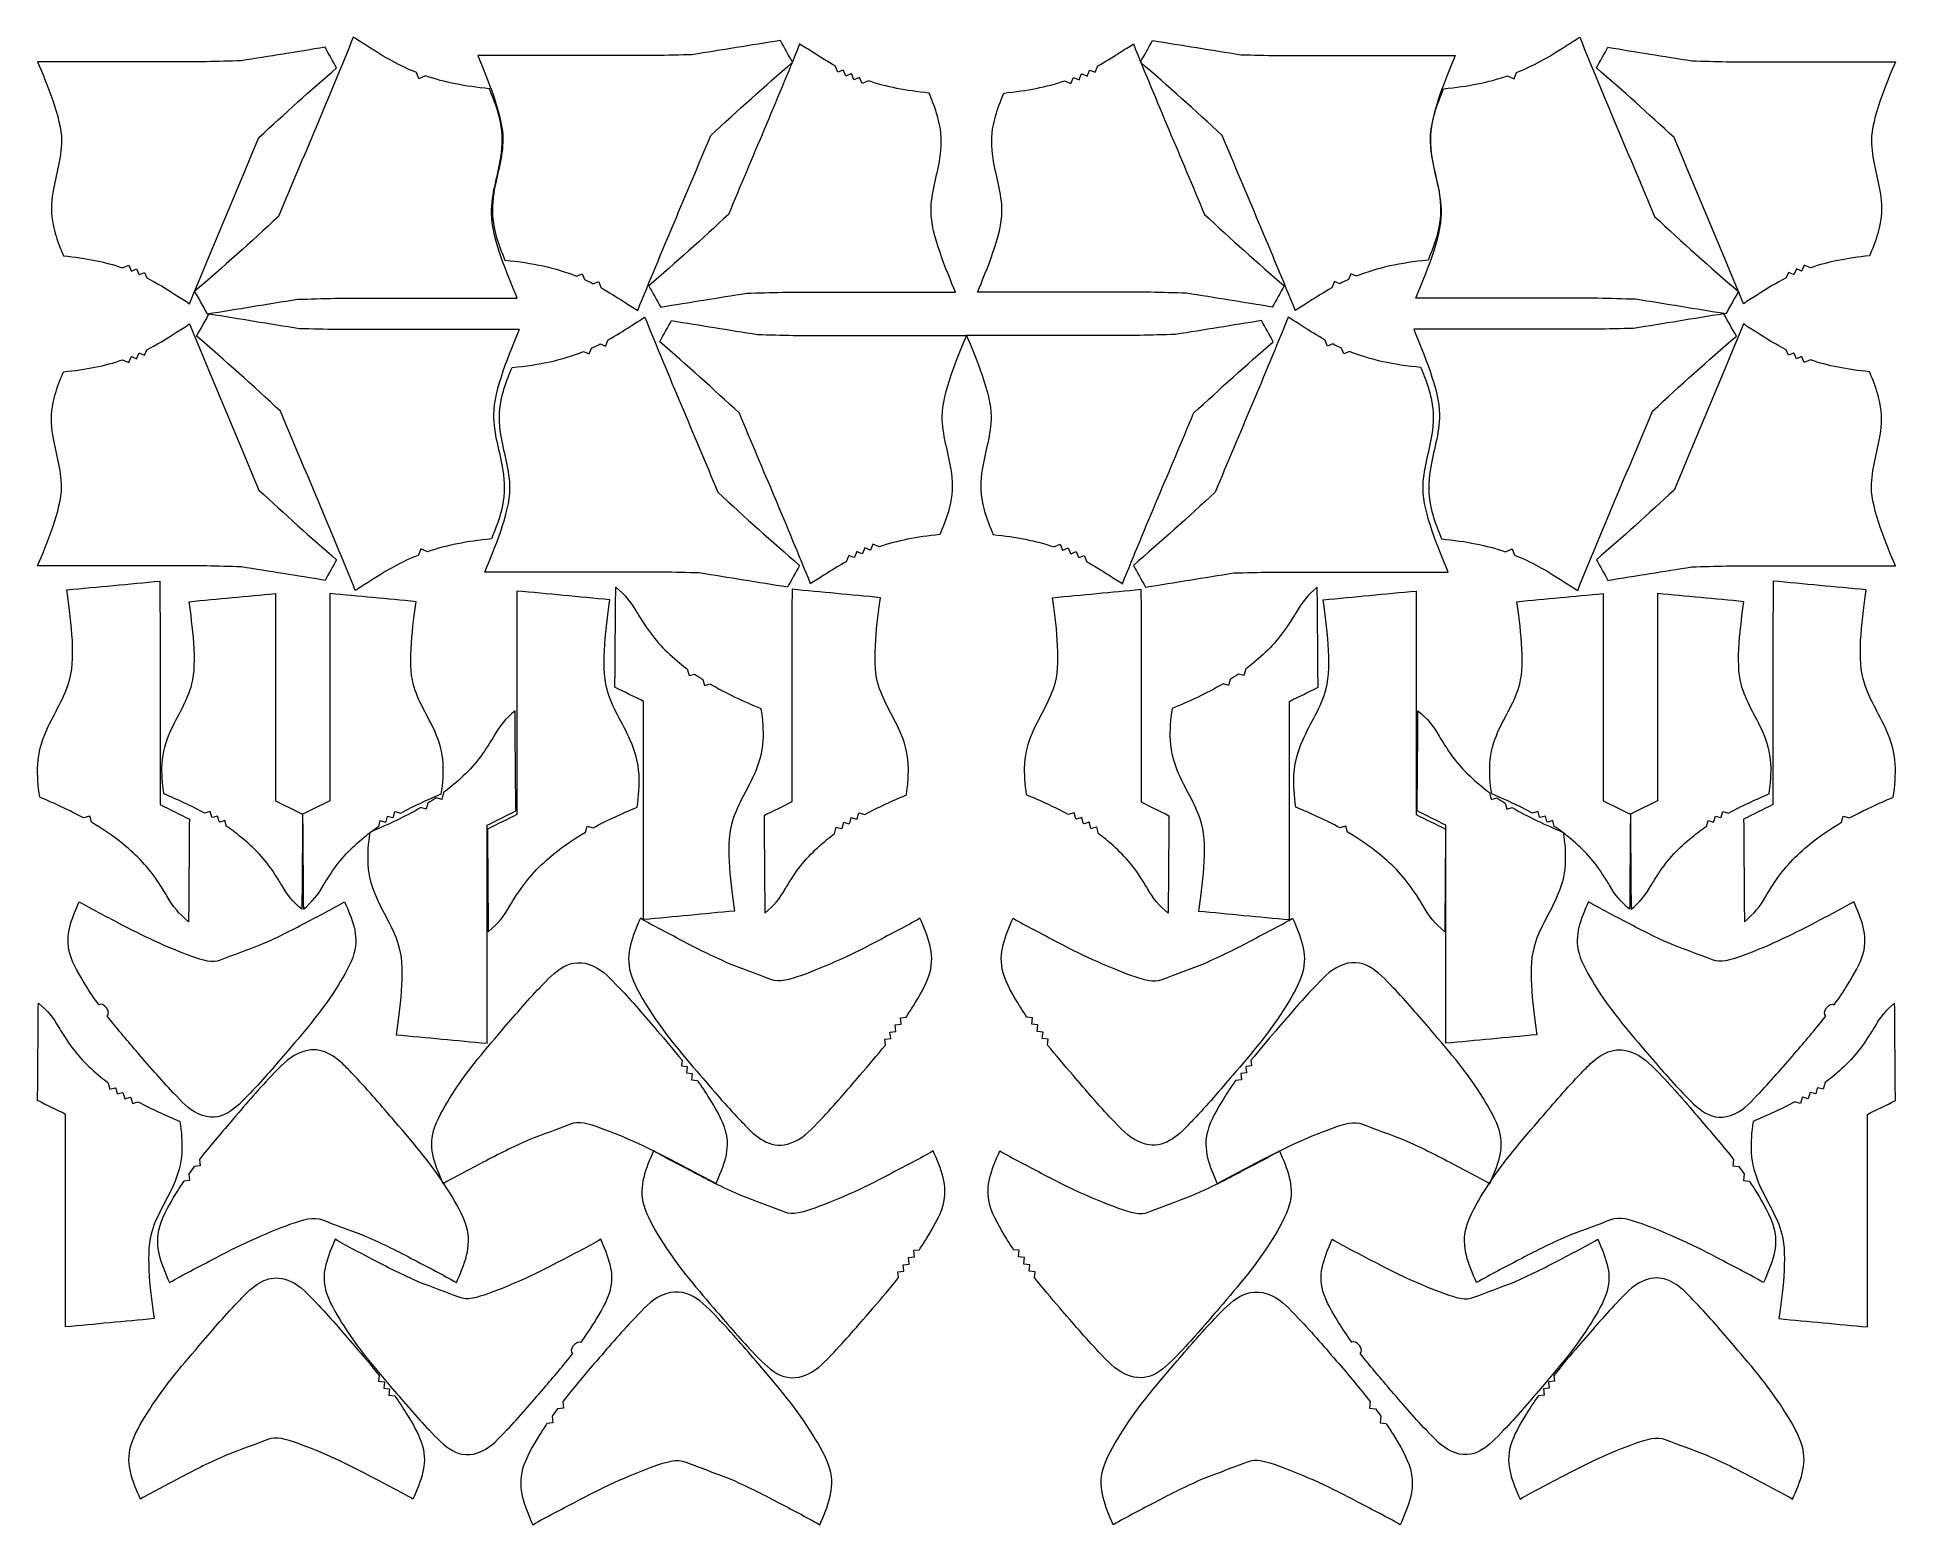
# Model space of a CAD drawing. Header units: millimetres. Extents: x -3106 to -1785, y -1973 to -915.
import ezdxf

# ---------------------------------------------------------------- set-up
doc = ezdxf.new("R2010")
doc.units = ezdxf.units.MM
doc.header["$MEASUREMENT"] = 0
doc.layers.add('Katman 1', color=7, linetype='Continuous')

msp = doc.modelspace()

# ---------------------------------------------------------------- linework, layer by layer
at = {"layer": 'Katman 1', "color": 250, "lineweight": 20}
for points, knots in [([(-3095.0267, -1025.8008), (-3093.0802, -1013.2546), (-3088.7951, -1001.9495), (-3088.8456, -988.9165), (-3088.9071, -973.1829), (-3099.6945, -947.5431), (-3105.8683, -932.9057), (-3065.8808, -932.9057), (-3025.8935, -932.9058), (-2985.906, -932.9057), (-2977.6256, -932.7014), (-2969.3452, -932.4972), (-2961.0648, -932.2928), (-2941.2348, -929.092), (-2921.4048, -925.891), (-2901.5748, -922.6902), (-2898.8303, -927.5791), (-2896.0856, -932.4681), (-2893.3411, -937.357), (-2911.9605, -953.3559), (-2930.3331, -969.918), (-2948.5469, -986.8437), (-2964.9712, -1026.2012), (-2981.8166, -1065.1851), (-2997.82, -1104.9163), (-3000.9154, -1102.9713), (-3004.0109, -1101.0263), (-3007.1064, -1099.0813), (-3014.5257, -1094.1274), (-3021.45, -1090.0333), (-3028.252, -1086.63), (-3028.252, -1086.63), (-3029.8642, -1082.7233), (-3029.8642, -1082.7233), (-3029.8642, -1082.7233), (-3033.3624, -1084.1926), (-3033.3624, -1084.1926), (-3033.5333, -1084.1151), (-3033.7044, -1084.0379), (-3033.8753, -1083.9612), (-3033.8753, -1083.9612), (-3035.4527, -1080.1384), (-3035.4527, -1080.1384), (-3035.4527, -1080.1384), (-3039.1892, -1081.7079), (-3039.1892, -1081.7079), (-3039.1892, -1081.7079), (-3039.3541, -1081.6419), (-3039.3541, -1081.6419), (-3039.3541, -1081.6419), (-3041.0413, -1077.5535), (-3041.0413, -1077.5535), (-3041.0413, -1077.5535), (-3045.4212, -1079.3932), (-3045.4212, -1079.3932), (-3058.0137, -1075.0657), (-3071.2528, -1072.5881), (-3087.4432, -1070.9209), (-3088.3806, -1068.6649), (-3089.5426, -1065.8226), (-3089.9563, -1064.7726), (-3092.0242, -1059.5252), (-3093.6898, -1054.2627), (-3094.7765, -1048.9786), (-3096.3852, -1041.1567), (-3096.2253, -1033.5248), (-3095.0267, -1025.8008)], [0, 0, 0, 0, 0.045454545, 0.045454545, 0.045454545, 0.090909091, 0.090909091, 0.090909091, 0.136363636, 0.136363636, 0.136363636, 0.181818182, 0.181818182, 0.181818182, 0.227272727, 0.227272727, 0.227272727, 0.272727273, 0.272727273, 0.272727273, 0.318181818, 0.318181818, 0.318181818, 0.363636364, 0.363636364, 0.363636364, 0.409090909, 0.409090909, 0.409090909, 0.454545455, 0.454545455, 0.454545455, 0.5, 0.5, 0.5, 0.545454545, 0.545454545, 0.545454545, 0.590909091, 0.590909091, 0.590909091, 0.636363636, 0.636363636, 0.636363636, 0.681818182, 0.681818182, 0.681818182, 0.727272727, 0.727272727, 0.727272727, 0.772727273, 0.772727273, 0.772727273, 0.818181818, 0.818181818, 0.818181818, 0.863636364, 0.863636364, 0.863636364, 0.909090909, 0.909090909, 0.909090909, 0.954545455, 0.954545455, 0.954545455, 1, 1, 1, 1]), ([(-2781.669, -1026.4367), (-2779.6196, -1013.2256), (-2775.1072, -1001.3213), (-2775.1603, -987.5975), (-2775.2251, -971.0301), (-2786.5842, -944.0314), (-2793.0856, -928.6182), (-2750.9784, -928.6182), (-2708.8717, -928.6183), (-2666.765, -928.6182), (-2658.0459, -928.403), (-2649.3268, -928.188), (-2640.6072, -927.9728), (-2619.7262, -924.6023), (-2598.8452, -921.2317), (-2577.9642, -917.8612), (-2575.0744, -923.0093), (-2572.184, -928.1574), (-2569.2941, -933.3054), (-2588.9005, -950.1522), (-2608.247, -967.5921), (-2627.4261, -985.4149), (-2644.7209, -1026.8583), (-2662.4589, -1067.9084), (-2679.3106, -1109.7453), (-2682.5702, -1107.6972), (-2685.8297, -1105.6492), (-2689.0893, -1103.6011), (-2694.7047, -1099.8517), (-2700.0504, -1096.5714), (-2705.2729, -1093.6913), (-2705.2729, -1093.6913), (-2707.1684, -1089.0979), (-2707.1684, -1089.0979), (-2707.1684, -1089.0979), (-2710.9573, -1090.6895), (-2710.9573, -1090.6895), (-2713.0723, -1089.624), (-2715.1755, -1088.6219), (-2717.277, -1087.6793), (-2717.277, -1087.6793), (-2718.938, -1083.6542), (-2718.938, -1083.6542), (-2718.938, -1083.6542), (-2722.8725, -1085.307), (-2722.8725, -1085.307), (-2738.1491, -1079.2033), (-2753.8035, -1075.9954), (-2773.6838, -1073.9482), (-2774.6708, -1071.5726), (-2775.8947, -1068.5797), (-2776.3301, -1067.474), (-2778.5074, -1061.9485), (-2780.2615, -1056.4071), (-2781.4059, -1050.8429), (-2783.0996, -1042.6065), (-2782.9313, -1034.5701), (-2781.669, -1026.4367)], [0, 0, 0, 0, 0.052631579, 0.052631579, 0.052631579, 0.105263158, 0.105263158, 0.105263158, 0.157894737, 0.157894737, 0.157894737, 0.210526316, 0.210526316, 0.210526316, 0.263157895, 0.263157895, 0.263157895, 0.315789474, 0.315789474, 0.315789474, 0.368421053, 0.368421053, 0.368421053, 0.421052632, 0.421052632, 0.421052632, 0.473684211, 0.473684211, 0.473684211, 0.526315789, 0.526315789, 0.526315789, 0.578947368, 0.578947368, 0.578947368, 0.631578947, 0.631578947, 0.631578947, 0.684210526, 0.684210526, 0.684210526, 0.736842105, 0.736842105, 0.736842105, 0.789473684, 0.789473684, 0.789473684, 0.842105263, 0.842105263, 0.842105263, 0.894736842, 0.894736842, 0.894736842, 0.947368421, 0.947368421, 0.947368421, 1, 1, 1, 1]), ([(-2464.5451, -1001.4938), (-2466.5422, -1014.3662), (-2470.9388, -1025.9653), (-2470.8869, -1039.3371), (-2470.8238, -1055.4798), (-2459.756, -1081.7862), (-2453.4217, -1096.8042), (-2494.4488, -1096.8042), (-2535.4758, -1096.8041), (-2576.503, -1096.8042), (-2584.9987, -1097.0138), (-2593.4943, -1097.2233), (-2601.99, -1097.433), (-2622.3356, -1100.7171), (-2642.6812, -1104.0013), (-2663.0268, -1107.2853), (-2665.8426, -1102.2693), (-2668.6587, -1097.2532), (-2671.4745, -1092.2372), (-2652.371, -1075.8223), (-2633.5208, -1058.8296), (-2614.8334, -1041.4638), (-2597.9821, -1001.083), (-2580.6987, -961.0855), (-2564.2792, -920.3213), (-2561.1033, -922.3169), (-2557.9273, -924.3125), (-2554.7514, -926.308), (-2549.2799, -929.9613), (-2544.0708, -933.1589), (-2538.9821, -935.9652), (-2538.9821, -935.9652), (-2537.1358, -940.4393), (-2537.1358, -940.4393), (-2537.1358, -940.4393), (-2533.4437, -938.8885), (-2533.4437, -938.8885), (-2533.4437, -938.8885), (-2533.056, -939.0832), (-2533.056, -939.0832), (-2533.056, -939.0832), (-2531.4019, -943.0914), (-2531.4019, -943.0914), (-2531.4019, -943.0914), (-2527.8126, -941.5838), (-2527.8126, -941.5838), (-2527.6372, -941.6633), (-2527.4619, -941.7426), (-2527.2865, -941.8213), (-2527.2865, -941.8213), (-2525.6681, -945.7435), (-2525.6681, -945.7435), (-2525.6681, -945.7435), (-2521.8343, -944.1331), (-2521.8343, -944.1331), (-2521.8343, -944.1331), (-2521.6653, -944.2008), (-2521.6653, -944.2008), (-2521.6653, -944.2008), (-2519.9342, -948.3956), (-2519.9342, -948.3956), (-2519.9342, -948.3956), (-2515.4404, -946.508), (-2515.4404, -946.508), (-2502.5205, -950.948), (-2488.9372, -953.4901), (-2472.3258, -955.2006), (-2471.364, -957.5153), (-2470.1718, -960.4315), (-2469.7474, -961.5088), (-2467.6257, -966.8926), (-2465.9168, -972.2919), (-2464.8018, -977.7134), (-2463.1513, -985.7387), (-2463.3154, -993.569), (-2464.5451, -1001.4938)], [0, 0, 0, 0, 0.04, 0.04, 0.04, 0.08, 0.08, 0.08, 0.12, 0.12, 0.12, 0.16, 0.16, 0.16, 0.2, 0.2, 0.2, 0.24, 0.24, 0.24, 0.28, 0.28, 0.28, 0.32, 0.32, 0.32, 0.36, 0.36, 0.36, 0.4, 0.4, 0.4, 0.44, 0.44, 0.44, 0.48, 0.48, 0.48, 0.52, 0.52, 0.52, 0.56, 0.56, 0.56, 0.6, 0.6, 0.6, 0.64, 0.64, 0.64, 0.68, 0.68, 0.68, 0.72, 0.72, 0.72, 0.76, 0.76, 0.76, 0.8, 0.8, 0.8, 0.84, 0.84, 0.84, 0.88, 0.88, 0.88, 0.92, 0.92, 0.92, 0.96, 0.96, 0.96, 1, 1, 1, 1]), ([(-2426.8141, -1001.4938), (-2424.817, -1014.3662), (-2420.4204, -1025.9653), (-2420.4723, -1039.3371), (-2420.5354, -1055.4798), (-2431.6032, -1081.7862), (-2437.9375, -1096.8042), (-2396.9104, -1096.8042), (-2355.8834, -1096.8041), (-2314.8562, -1096.8042), (-2306.3605, -1097.0138), (-2297.8649, -1097.2233), (-2289.3692, -1097.433), (-2269.0236, -1100.7171), (-2248.678, -1104.0013), (-2228.3324, -1107.2853), (-2225.5166, -1102.2693), (-2222.7005, -1097.2532), (-2219.8847, -1092.2372), (-2238.9882, -1075.8223), (-2257.8384, -1058.8296), (-2276.5258, -1041.4638), (-2293.3771, -1001.083), (-2310.6605, -961.0855), (-2327.08, -920.3213), (-2330.2559, -922.3169), (-2333.4319, -924.3125), (-2336.6078, -926.308), (-2342.0793, -929.9613), (-2347.2884, -933.1589), (-2352.3771, -935.9652), (-2352.3771, -935.9652), (-2354.2234, -940.4393), (-2354.2234, -940.4393), (-2354.2234, -940.4393), (-2357.9155, -938.8885), (-2357.9155, -938.8885), (-2357.9155, -938.8885), (-2358.3032, -939.0832), (-2358.3032, -939.0832), (-2358.3032, -939.0832), (-2359.9573, -943.0914), (-2359.9573, -943.0914), (-2359.9573, -943.0914), (-2363.5466, -941.5838), (-2363.5466, -941.5838), (-2363.722, -941.6633), (-2363.8973, -941.7426), (-2364.0727, -941.8213), (-2364.0727, -941.8213), (-2365.6911, -945.7435), (-2365.6911, -945.7435), (-2365.6911, -945.7435), (-2369.5249, -944.1331), (-2369.5249, -944.1331), (-2369.5249, -944.1331), (-2369.6939, -944.2008), (-2369.6939, -944.2008), (-2369.6939, -944.2008), (-2371.425, -948.3956), (-2371.425, -948.3956), (-2371.425, -948.3956), (-2375.9188, -946.508), (-2375.9188, -946.508), (-2388.8387, -950.948), (-2402.422, -953.4901), (-2419.0334, -955.2006), (-2419.9952, -957.5153), (-2421.1874, -960.4315), (-2421.6118, -961.5088), (-2423.7335, -966.8926), (-2425.4424, -972.2919), (-2426.5574, -977.7134), (-2428.2079, -985.7387), (-2428.0438, -993.569), (-2426.8141, -1001.4938)], [0, 0, 0, 0, 0.04, 0.04, 0.04, 0.08, 0.08, 0.08, 0.12, 0.12, 0.12, 0.16, 0.16, 0.16, 0.2, 0.2, 0.2, 0.24, 0.24, 0.24, 0.28, 0.28, 0.28, 0.32, 0.32, 0.32, 0.36, 0.36, 0.36, 0.4, 0.4, 0.4, 0.44, 0.44, 0.44, 0.48, 0.48, 0.48, 0.52, 0.52, 0.52, 0.56, 0.56, 0.56, 0.6, 0.6, 0.6, 0.64, 0.64, 0.64, 0.68, 0.68, 0.68, 0.72, 0.72, 0.72, 0.76, 0.76, 0.76, 0.8, 0.8, 0.8, 0.84, 0.84, 0.84, 0.88, 0.88, 0.88, 0.92, 0.92, 0.92, 0.96, 0.96, 0.96, 1, 1, 1, 1]), ([(-2109.6902, -1026.4367), (-2111.7396, -1013.2256), (-2116.252, -1001.3213), (-2116.1989, -987.5975), (-2116.1341, -971.0301), (-2104.775, -944.0314), (-2098.2736, -928.6182), (-2140.3808, -928.6182), (-2182.4875, -928.6183), (-2224.5942, -928.6182), (-2233.3133, -928.403), (-2242.0324, -928.188), (-2250.752, -927.9728), (-2271.633, -924.6023), (-2292.514, -921.2317), (-2313.395, -917.8612), (-2316.2848, -923.0093), (-2319.1752, -928.1574), (-2322.0651, -933.3054), (-2302.4587, -950.1522), (-2283.1122, -967.5921), (-2263.9331, -985.4149), (-2246.6383, -1026.8583), (-2228.9003, -1067.9084), (-2212.0486, -1109.7453), (-2208.789, -1107.6972), (-2205.5295, -1105.6492), (-2202.2699, -1103.6011), (-2196.6545, -1099.8517), (-2191.3088, -1096.5714), (-2186.0863, -1093.6913), (-2186.0863, -1093.6913), (-2184.1908, -1089.0979), (-2184.1908, -1089.0979), (-2184.1908, -1089.0979), (-2180.4019, -1090.6895), (-2180.4019, -1090.6895), (-2178.2869, -1089.624), (-2176.1837, -1088.6219), (-2174.0822, -1087.6793), (-2174.0822, -1087.6793), (-2172.4212, -1083.6542), (-2172.4212, -1083.6542), (-2172.4212, -1083.6542), (-2168.4867, -1085.307), (-2168.4867, -1085.307), (-2153.2101, -1079.2033), (-2137.5557, -1075.9954), (-2117.6754, -1073.9482), (-2116.6884, -1071.5726), (-2115.4645, -1068.5797), (-2115.0291, -1067.474), (-2112.8518, -1061.9485), (-2111.0977, -1056.4071), (-2109.9533, -1050.8429), (-2108.2596, -1042.6065), (-2108.4279, -1034.5701), (-2109.6902, -1026.4367)], [0, 0, 0, 0, 0.052631579, 0.052631579, 0.052631579, 0.105263158, 0.105263158, 0.105263158, 0.157894737, 0.157894737, 0.157894737, 0.210526316, 0.210526316, 0.210526316, 0.263157895, 0.263157895, 0.263157895, 0.315789474, 0.315789474, 0.315789474, 0.368421053, 0.368421053, 0.368421053, 0.421052632, 0.421052632, 0.421052632, 0.473684211, 0.473684211, 0.473684211, 0.526315789, 0.526315789, 0.526315789, 0.578947368, 0.578947368, 0.578947368, 0.631578947, 0.631578947, 0.631578947, 0.684210526, 0.684210526, 0.684210526, 0.736842105, 0.736842105, 0.736842105, 0.789473684, 0.789473684, 0.789473684, 0.842105263, 0.842105263, 0.842105263, 0.894736842, 0.894736842, 0.894736842, 0.947368421, 0.947368421, 0.947368421, 1, 1, 1, 1]), ([(-1796.3325, -1025.8008), (-1798.279, -1013.2546), (-1802.5641, -1001.9495), (-1802.5136, -988.9165), (-1802.4521, -973.1829), (-1791.6647, -947.5431), (-1785.4909, -932.9057), (-1825.4784, -932.9057), (-1865.4657, -932.9058), (-1905.4532, -932.9057), (-1913.7336, -932.7014), (-1922.014, -932.4972), (-1930.2944, -932.2928), (-1950.1244, -929.092), (-1969.9544, -925.891), (-1989.7844, -922.6902), (-1992.5289, -927.5791), (-1995.2736, -932.4681), (-1998.0181, -937.357), (-1979.3987, -953.3559), (-1961.0261, -969.918), (-1942.8123, -986.8437), (-1926.388, -1026.2012), (-1909.5426, -1065.1851), (-1893.5392, -1104.9163), (-1890.4438, -1102.9713), (-1887.3483, -1101.0263), (-1884.2528, -1099.0813), (-1876.8335, -1094.1274), (-1869.9092, -1090.0333), (-1863.1072, -1086.63), (-1863.1072, -1086.63), (-1861.495, -1082.7233), (-1861.495, -1082.7233), (-1861.495, -1082.7233), (-1857.9968, -1084.1926), (-1857.9968, -1084.1926), (-1857.8259, -1084.1151), (-1857.6548, -1084.0379), (-1857.4839, -1083.9612), (-1857.4839, -1083.9612), (-1855.9065, -1080.1384), (-1855.9065, -1080.1384), (-1855.9065, -1080.1384), (-1852.17, -1081.7079), (-1852.17, -1081.7079), (-1852.17, -1081.7079), (-1852.0051, -1081.6419), (-1852.0051, -1081.6419), (-1852.0051, -1081.6419), (-1850.3179, -1077.5535), (-1850.3179, -1077.5535), (-1850.3179, -1077.5535), (-1845.938, -1079.3932), (-1845.938, -1079.3932), (-1833.3455, -1075.0657), (-1820.1064, -1072.5881), (-1803.916, -1070.9209), (-1802.9786, -1068.6649), (-1801.8166, -1065.8226), (-1801.4029, -1064.7726), (-1799.335, -1059.5252), (-1797.6694, -1054.2627), (-1796.5827, -1048.9786), (-1794.974, -1041.1567), (-1795.1339, -1033.5248), (-1796.3325, -1025.8008)], [0, 0, 0, 0, 0.045454545, 0.045454545, 0.045454545, 0.090909091, 0.090909091, 0.090909091, 0.136363636, 0.136363636, 0.136363636, 0.181818182, 0.181818182, 0.181818182, 0.227272727, 0.227272727, 0.227272727, 0.272727273, 0.272727273, 0.272727273, 0.318181818, 0.318181818, 0.318181818, 0.363636364, 0.363636364, 0.363636364, 0.409090909, 0.409090909, 0.409090909, 0.454545455, 0.454545455, 0.454545455, 0.5, 0.5, 0.5, 0.545454545, 0.545454545, 0.545454545, 0.590909091, 0.590909091, 0.590909091, 0.636363636, 0.636363636, 0.636363636, 0.681818182, 0.681818182, 0.681818182, 0.727272727, 0.727272727, 0.727272727, 0.772727273, 0.772727273, 0.772727273, 0.818181818, 0.818181818, 0.818181818, 0.863636364, 0.863636364, 0.863636364, 0.909090909, 0.909090909, 0.909090909, 0.954545455, 0.954545455, 0.954545455, 1, 1, 1, 1]), ([(-3095.0267, -1198.4278), (-3093.0802, -1210.974), (-3088.7951, -1222.2791), (-3088.8456, -1235.3121), (-3088.9071, -1251.0457), (-3099.6945, -1276.6855), (-3105.8683, -1291.3229), (-3065.8808, -1291.3229), (-3025.8935, -1291.3228), (-2985.906, -1291.3229), (-2977.6256, -1291.5272), (-2969.3452, -1291.7314), (-2961.0648, -1291.9358), (-2941.2348, -1295.1366), (-2921.4048, -1298.3376), (-2901.5748, -1301.5384), (-2898.8303, -1296.6495), (-2896.0856, -1291.7605), (-2893.3411, -1286.8716), (-2911.9605, -1270.8727), (-2930.3331, -1254.3106), (-2948.5469, -1237.3849), (-2964.9712, -1198.0274), (-2981.8166, -1159.0435), (-2997.82, -1119.3123), (-3000.9154, -1121.2573), (-3004.0109, -1123.2023), (-3007.1064, -1125.1473), (-3014.5257, -1130.1012), (-3021.45, -1134.1953), (-3028.252, -1137.5986), (-3028.252, -1137.5986), (-3029.8642, -1141.5053), (-3029.8642, -1141.5053), (-3029.8642, -1141.5053), (-3033.3624, -1140.036), (-3033.3624, -1140.036), (-3033.5333, -1140.1135), (-3033.7044, -1140.1907), (-3033.8753, -1140.2674), (-3033.8753, -1140.2674), (-3035.4527, -1144.0902), (-3035.4527, -1144.0902), (-3035.4527, -1144.0902), (-3039.1892, -1142.5207), (-3039.1892, -1142.5207), (-3039.1892, -1142.5207), (-3039.3541, -1142.5867), (-3039.3541, -1142.5867), (-3039.3541, -1142.5867), (-3041.0413, -1146.6751), (-3041.0413, -1146.6751), (-3041.0413, -1146.6751), (-3045.4212, -1144.8354), (-3045.4212, -1144.8354), (-3058.0137, -1149.1629), (-3071.2528, -1151.6405), (-3087.4432, -1153.3077), (-3088.3806, -1155.5637), (-3089.5426, -1158.406), (-3089.9563, -1159.456), (-3092.0242, -1164.7034), (-3093.6898, -1169.9659), (-3094.7765, -1175.25), (-3096.3852, -1183.0719), (-3096.2253, -1190.7038), (-3095.0267, -1198.4278)], [0, 0, 0, 0, 0.045454545, 0.045454545, 0.045454545, 0.090909091, 0.090909091, 0.090909091, 0.136363636, 0.136363636, 0.136363636, 0.181818182, 0.181818182, 0.181818182, 0.227272727, 0.227272727, 0.227272727, 0.272727273, 0.272727273, 0.272727273, 0.318181818, 0.318181818, 0.318181818, 0.363636364, 0.363636364, 0.363636364, 0.409090909, 0.409090909, 0.409090909, 0.454545455, 0.454545455, 0.454545455, 0.5, 0.5, 0.5, 0.545454545, 0.545454545, 0.545454545, 0.590909091, 0.590909091, 0.590909091, 0.636363636, 0.636363636, 0.636363636, 0.681818182, 0.681818182, 0.681818182, 0.727272727, 0.727272727, 0.727272727, 0.772727273, 0.772727273, 0.772727273, 0.818181818, 0.818181818, 0.818181818, 0.863636364, 0.863636364, 0.863636364, 0.909090909, 0.909090909, 0.909090909, 0.954545455, 0.954545455, 0.954545455, 1, 1, 1, 1]), ([(-2776.6371, -1197.7919), (-2774.5877, -1211.003), (-2770.0753, -1222.9073), (-2770.1284, -1236.6311), (-2770.1932, -1253.1985), (-2781.5523, -1280.1972), (-2788.0537, -1295.6104), (-2745.9465, -1295.6104), (-2703.8398, -1295.6103), (-2661.7331, -1295.6104), (-2653.014, -1295.8256), (-2644.2949, -1296.0406), (-2635.5753, -1296.2558), (-2614.6943, -1299.6263), (-2593.8133, -1302.9969), (-2572.9323, -1306.3674), (-2570.0425, -1301.2193), (-2567.1521, -1296.0712), (-2564.2622, -1290.9232), (-2583.8686, -1274.0764), (-2603.2151, -1256.6365), (-2622.3942, -1238.8137), (-2639.689, -1197.3703), (-2657.427, -1156.3202), (-2674.2787, -1114.4833), (-2677.5383, -1116.5314), (-2680.7978, -1118.5794), (-2684.0574, -1120.6275), (-2689.6728, -1124.3769), (-2695.0185, -1127.6572), (-2700.241, -1130.5373), (-2700.241, -1130.5373), (-2702.1365, -1135.1307), (-2702.1365, -1135.1307), (-2702.1365, -1135.1307), (-2705.9254, -1133.5391), (-2705.9254, -1133.5391), (-2708.0404, -1134.6046), (-2710.1436, -1135.6067), (-2712.2451, -1136.5493), (-2712.2451, -1136.5493), (-2713.9061, -1140.5744), (-2713.9061, -1140.5744), (-2713.9061, -1140.5744), (-2717.8406, -1138.9216), (-2717.8406, -1138.9216), (-2733.1172, -1145.0253), (-2748.7716, -1148.2332), (-2768.6519, -1150.2804), (-2769.6389, -1152.656), (-2770.8628, -1155.6489), (-2771.2982, -1156.7546), (-2773.4755, -1162.2801), (-2775.2296, -1167.8215), (-2776.374, -1173.3857), (-2778.0677, -1181.6221), (-2777.8994, -1189.6585), (-2776.6371, -1197.7919)], [0, 0, 0, 0, 0.052631579, 0.052631579, 0.052631579, 0.105263158, 0.105263158, 0.105263158, 0.157894737, 0.157894737, 0.157894737, 0.210526316, 0.210526316, 0.210526316, 0.263157895, 0.263157895, 0.263157895, 0.315789474, 0.315789474, 0.315789474, 0.368421053, 0.368421053, 0.368421053, 0.421052632, 0.421052632, 0.421052632, 0.473684211, 0.473684211, 0.473684211, 0.526315789, 0.526315789, 0.526315789, 0.578947368, 0.578947368, 0.578947368, 0.631578947, 0.631578947, 0.631578947, 0.684210526, 0.684210526, 0.684210526, 0.736842105, 0.736842105, 0.736842105, 0.789473684, 0.789473684, 0.789473684, 0.842105263, 0.842105263, 0.842105263, 0.894736842, 0.894736842, 0.894736842, 0.947368421, 0.947368421, 0.947368421, 1, 1, 1, 1]), ([(-2456.803, -1222.7348), (-2458.8001, -1209.8624), (-2463.1967, -1198.2633), (-2463.1448, -1184.8915), (-2463.0817, -1168.7488), (-2452.0139, -1142.4424), (-2445.6796, -1127.4244), (-2486.7067, -1127.4244), (-2527.7337, -1127.4245), (-2568.7609, -1127.4244), (-2577.2566, -1127.2148), (-2585.7522, -1127.0053), (-2594.2479, -1126.7956), (-2614.5935, -1123.5115), (-2634.9391, -1120.2273), (-2655.2847, -1116.9433), (-2658.1005, -1121.9593), (-2660.9166, -1126.9754), (-2663.7324, -1131.9914), (-2644.6289, -1148.4063), (-2625.7787, -1165.399), (-2607.0913, -1182.7648), (-2590.24, -1223.1456), (-2572.9566, -1263.1431), (-2556.5371, -1303.9073), (-2553.3612, -1301.9117), (-2550.1852, -1299.9161), (-2547.0093, -1297.9206), (-2541.5378, -1294.2673), (-2536.3287, -1291.0697), (-2531.24, -1288.2634), (-2531.24, -1288.2634), (-2529.3937, -1283.7893), (-2529.3937, -1283.7893), (-2529.3937, -1283.7893), (-2525.7016, -1285.3401), (-2525.7016, -1285.3401), (-2525.7016, -1285.3401), (-2525.3139, -1285.1454), (-2525.3139, -1285.1454), (-2525.3139, -1285.1454), (-2523.6598, -1281.1372), (-2523.6598, -1281.1372), (-2523.6598, -1281.1372), (-2520.0705, -1282.6448), (-2520.0705, -1282.6448), (-2519.8951, -1282.5653), (-2519.7198, -1282.486), (-2519.5444, -1282.4073), (-2519.5444, -1282.4073), (-2517.926, -1278.4851), (-2517.926, -1278.4851), (-2517.926, -1278.4851), (-2514.0922, -1280.0955), (-2514.0922, -1280.0955), (-2514.0922, -1280.0955), (-2513.9232, -1280.0278), (-2513.9232, -1280.0278), (-2513.9232, -1280.0278), (-2512.1921, -1275.833), (-2512.1921, -1275.833), (-2512.1921, -1275.833), (-2507.6983, -1277.7206), (-2507.6983, -1277.7206), (-2494.7784, -1273.2806), (-2481.1951, -1270.7385), (-2464.5837, -1269.028), (-2463.6219, -1266.7133), (-2462.4297, -1263.7971), (-2462.0053, -1262.7198), (-2459.8836, -1257.336), (-2458.1747, -1251.9367), (-2457.0597, -1246.5152), (-2455.4092, -1238.4899), (-2455.5733, -1230.6596), (-2456.803, -1222.7348)], [0, 0, 0, 0, 0.04, 0.04, 0.04, 0.08, 0.08, 0.08, 0.12, 0.12, 0.12, 0.16, 0.16, 0.16, 0.2, 0.2, 0.2, 0.24, 0.24, 0.24, 0.28, 0.28, 0.28, 0.32, 0.32, 0.32, 0.36, 0.36, 0.36, 0.4, 0.4, 0.4, 0.44, 0.44, 0.44, 0.48, 0.48, 0.48, 0.52, 0.52, 0.52, 0.56, 0.56, 0.56, 0.6, 0.6, 0.6, 0.64, 0.64, 0.64, 0.68, 0.68, 0.68, 0.72, 0.72, 0.72, 0.76, 0.76, 0.76, 0.8, 0.8, 0.8, 0.84, 0.84, 0.84, 0.88, 0.88, 0.88, 0.92, 0.92, 0.92, 0.96, 0.96, 0.96, 1, 1, 1, 1]), ([(-2434.5562, -1222.7348), (-2432.5591, -1209.8624), (-2428.1625, -1198.2633), (-2428.2144, -1184.8915), (-2428.2775, -1168.7488), (-2439.3453, -1142.4424), (-2445.6796, -1127.4244), (-2404.6525, -1127.4244), (-2363.6255, -1127.4245), (-2322.5983, -1127.4244), (-2314.1026, -1127.2148), (-2305.607, -1127.0053), (-2297.1113, -1126.7956), (-2276.7657, -1123.5115), (-2256.4201, -1120.2273), (-2236.0745, -1116.9433), (-2233.2587, -1121.9593), (-2230.4426, -1126.9754), (-2227.6268, -1131.9914), (-2246.7303, -1148.4063), (-2265.5805, -1165.399), (-2284.2679, -1182.7648), (-2301.1192, -1223.1456), (-2318.4026, -1263.1431), (-2334.8221, -1303.9073), (-2337.998, -1301.9117), (-2341.174, -1299.9161), (-2344.3499, -1297.9206), (-2349.8214, -1294.2673), (-2355.0305, -1291.0697), (-2360.1192, -1288.2634), (-2360.1192, -1288.2634), (-2361.9655, -1283.7893), (-2361.9655, -1283.7893), (-2361.9655, -1283.7893), (-2365.6576, -1285.3401), (-2365.6576, -1285.3401), (-2365.6576, -1285.3401), (-2366.0453, -1285.1454), (-2366.0453, -1285.1454), (-2366.0453, -1285.1454), (-2367.6994, -1281.1372), (-2367.6994, -1281.1372), (-2367.6994, -1281.1372), (-2371.2887, -1282.6448), (-2371.2887, -1282.6448), (-2371.4641, -1282.5653), (-2371.6394, -1282.486), (-2371.8148, -1282.4073), (-2371.8148, -1282.4073), (-2373.4332, -1278.4851), (-2373.4332, -1278.4851), (-2373.4332, -1278.4851), (-2377.267, -1280.0955), (-2377.267, -1280.0955), (-2377.267, -1280.0955), (-2377.436, -1280.0278), (-2377.436, -1280.0278), (-2377.436, -1280.0278), (-2379.1671, -1275.833), (-2379.1671, -1275.833), (-2379.1671, -1275.833), (-2383.6609, -1277.7206), (-2383.6609, -1277.7206), (-2396.5808, -1273.2806), (-2410.1641, -1270.7385), (-2426.7755, -1269.028), (-2427.7373, -1266.7133), (-2428.9295, -1263.7971), (-2429.3539, -1262.7198), (-2431.4756, -1257.336), (-2433.1845, -1251.9367), (-2434.2995, -1246.5152), (-2435.95, -1238.4899), (-2435.7859, -1230.6596), (-2434.5562, -1222.7348)], [0, 0, 0, 0, 0.04, 0.04, 0.04, 0.08, 0.08, 0.08, 0.12, 0.12, 0.12, 0.16, 0.16, 0.16, 0.2, 0.2, 0.2, 0.24, 0.24, 0.24, 0.28, 0.28, 0.28, 0.32, 0.32, 0.32, 0.36, 0.36, 0.36, 0.4, 0.4, 0.4, 0.44, 0.44, 0.44, 0.48, 0.48, 0.48, 0.52, 0.52, 0.52, 0.56, 0.56, 0.56, 0.6, 0.6, 0.6, 0.64, 0.64, 0.64, 0.68, 0.68, 0.68, 0.72, 0.72, 0.72, 0.76, 0.76, 0.76, 0.8, 0.8, 0.8, 0.84, 0.84, 0.84, 0.88, 0.88, 0.88, 0.92, 0.92, 0.92, 0.96, 0.96, 0.96, 1, 1, 1, 1]), ([(-2114.7221, -1197.7919), (-2116.7715, -1211.003), (-2121.2839, -1222.9073), (-2121.2308, -1236.6311), (-2121.166, -1253.1985), (-2109.8069, -1280.1972), (-2103.3055, -1295.6104), (-2145.4127, -1295.6104), (-2187.5194, -1295.6103), (-2229.6261, -1295.6104), (-2238.3452, -1295.8256), (-2247.0643, -1296.0406), (-2255.7839, -1296.2558), (-2276.6649, -1299.6263), (-2297.5459, -1302.9969), (-2318.4269, -1306.3674), (-2321.3167, -1301.2193), (-2324.2071, -1296.0712), (-2327.097, -1290.9232), (-2307.4906, -1274.0764), (-2288.1441, -1256.6365), (-2268.965, -1238.8137), (-2251.6702, -1197.3703), (-2233.9322, -1156.3202), (-2217.0805, -1114.4833), (-2213.8209, -1116.5314), (-2210.5614, -1118.5794), (-2207.3018, -1120.6275), (-2201.6864, -1124.3769), (-2196.3407, -1127.6572), (-2191.1182, -1130.5373), (-2191.1182, -1130.5373), (-2189.2227, -1135.1307), (-2189.2227, -1135.1307), (-2189.2227, -1135.1307), (-2185.4338, -1133.5391), (-2185.4338, -1133.5391), (-2183.3188, -1134.6046), (-2181.2156, -1135.6067), (-2179.1141, -1136.5493), (-2179.1141, -1136.5493), (-2177.4531, -1140.5744), (-2177.4531, -1140.5744), (-2177.4531, -1140.5744), (-2173.5186, -1138.9216), (-2173.5186, -1138.9216), (-2158.242, -1145.0253), (-2142.5876, -1148.2332), (-2122.7073, -1150.2804), (-2121.7203, -1152.656), (-2120.4964, -1155.6489), (-2120.061, -1156.7546), (-2117.8837, -1162.2801), (-2116.1296, -1167.8215), (-2114.9852, -1173.3857), (-2113.2915, -1181.6221), (-2113.4598, -1189.6585), (-2114.7221, -1197.7919)], [0, 0, 0, 0, 0.052631579, 0.052631579, 0.052631579, 0.105263158, 0.105263158, 0.105263158, 0.157894737, 0.157894737, 0.157894737, 0.210526316, 0.210526316, 0.210526316, 0.263157895, 0.263157895, 0.263157895, 0.315789474, 0.315789474, 0.315789474, 0.368421053, 0.368421053, 0.368421053, 0.421052632, 0.421052632, 0.421052632, 0.473684211, 0.473684211, 0.473684211, 0.526315789, 0.526315789, 0.526315789, 0.578947368, 0.578947368, 0.578947368, 0.631578947, 0.631578947, 0.631578947, 0.684210526, 0.684210526, 0.684210526, 0.736842105, 0.736842105, 0.736842105, 0.789473684, 0.789473684, 0.789473684, 0.842105263, 0.842105263, 0.842105263, 0.894736842, 0.894736842, 0.894736842, 0.947368421, 0.947368421, 0.947368421, 1, 1, 1, 1]), ([(-1796.3325, -1198.4278), (-1798.279, -1210.974), (-1802.5641, -1222.2791), (-1802.5136, -1235.3121), (-1802.4521, -1251.0457), (-1791.6647, -1276.6855), (-1785.4909, -1291.3229), (-1825.4784, -1291.3229), (-1865.4657, -1291.3228), (-1905.4532, -1291.3229), (-1913.7336, -1291.5272), (-1922.014, -1291.7314), (-1930.2944, -1291.9358), (-1950.1244, -1295.1366), (-1969.9544, -1298.3376), (-1989.7844, -1301.5384), (-1992.5289, -1296.6495), (-1995.2736, -1291.7605), (-1998.0181, -1286.8716), (-1979.3987, -1270.8727), (-1961.0261, -1254.3106), (-1942.8123, -1237.3849), (-1926.388, -1198.0274), (-1909.5426, -1159.0435), (-1893.5392, -1119.3123), (-1890.4438, -1121.2573), (-1887.3483, -1123.2023), (-1884.2528, -1125.1473), (-1876.8335, -1130.1012), (-1869.9092, -1134.1953), (-1863.1072, -1137.5986), (-1863.1072, -1137.5986), (-1861.495, -1141.5053), (-1861.495, -1141.5053), (-1861.495, -1141.5053), (-1857.9968, -1140.036), (-1857.9968, -1140.036), (-1857.8259, -1140.1135), (-1857.6548, -1140.1907), (-1857.4839, -1140.2674), (-1857.4839, -1140.2674), (-1855.9065, -1144.0902), (-1855.9065, -1144.0902), (-1855.9065, -1144.0902), (-1852.17, -1142.5207), (-1852.17, -1142.5207), (-1852.17, -1142.5207), (-1852.0051, -1142.5867), (-1852.0051, -1142.5867), (-1852.0051, -1142.5867), (-1850.3179, -1146.6751), (-1850.3179, -1146.6751), (-1850.3179, -1146.6751), (-1845.938, -1144.8354), (-1845.938, -1144.8354), (-1833.3455, -1149.1629), (-1820.1064, -1151.6405), (-1803.916, -1153.3077), (-1802.9786, -1155.5637), (-1801.8166, -1158.406), (-1801.4029, -1159.456), (-1799.335, -1164.7034), (-1797.6694, -1169.9659), (-1796.5827, -1175.25), (-1794.974, -1183.0719), (-1795.1339, -1190.7038), (-1796.3325, -1198.4278)], [0, 0, 0, 0, 0.045454545, 0.045454545, 0.045454545, 0.090909091, 0.090909091, 0.090909091, 0.136363636, 0.136363636, 0.136363636, 0.181818182, 0.181818182, 0.181818182, 0.227272727, 0.227272727, 0.227272727, 0.272727273, 0.272727273, 0.272727273, 0.318181818, 0.318181818, 0.318181818, 0.363636364, 0.363636364, 0.363636364, 0.409090909, 0.409090909, 0.409090909, 0.454545455, 0.454545455, 0.454545455, 0.5, 0.5, 0.5, 0.545454545, 0.545454545, 0.545454545, 0.590909091, 0.590909091, 0.590909091, 0.636363636, 0.636363636, 0.636363636, 0.681818182, 0.681818182, 0.681818182, 0.727272727, 0.727272727, 0.727272727, 0.772727273, 0.772727273, 0.772727273, 0.818181818, 0.818181818, 0.818181818, 0.863636364, 0.863636364, 0.863636364, 0.909090909, 0.909090909, 0.909090909, 0.954545455, 0.954545455, 0.954545455, 1, 1, 1, 1]), ([(-2675.1451, -1542.6647), (-2653.6322, -1540.6369), (-2632.1198, -1538.609), (-2610.6074, -1536.5812), (-2612.9176, -1520.0134), (-2616.9365, -1490.9995), (-2612.7303, -1474.9747), (-2609.2457, -1461.7006), (-2601.8185, -1451.361), (-2596.4338, -1439.124), (-2593.1189, -1431.5905), (-2590.8854, -1423.8687), (-2590.4, -1415.474), (-2589.9727, -1408.0922), (-2590.5538, -1400.4818), (-2591.7427, -1392.733), (-2604.2515, -1387.4311), (-2616.4727, -1381.8451), (-2628.0442, -1375.0794), (-2628.0442, -1375.0794), (-2631.9057, -1376.1571), (-2631.9057, -1376.1571), (-2631.9057, -1376.1571), (-2633.0185, -1372.07), (-2633.0185, -1372.07), (-2635.0205, -1370.8162), (-2637.0009, -1369.522), (-2638.9574, -1368.182), (-2638.9574, -1368.182), (-2642.9014, -1369.2827), (-2642.9014, -1369.2827), (-2642.9014, -1369.2827), (-2644.2265, -1364.4162), (-2644.2265, -1364.4162), (-2645.9765, -1363.1106), (-2647.7054, -1361.7634), (-2649.411, -1360.3703), (-2659.4079, -1352.2044), (-2667.2121, -1344.1333), (-2674.545, -1332.9758), (-2676.5313, -1329.953), (-2678.3752, -1327.0131), (-2679.9292, -1324.3336), (-2684.6004, -1316.2809), (-2687.8608, -1312.4424), (-2694.9769, -1306.3672), (-2695.1647, -1330.0893), (-2695.3525, -1353.8115), (-2695.5403, -1377.5336), (-2688.7522, -1380.8866), (-2681.9645, -1384.2396), (-2675.1768, -1387.5928), (-2675.1768, -1426.3792), (-2675.1764, -1465.1656), (-2675.1764, -1503.9521), (-2675.166, -1516.8564), (-2675.1555, -1529.7605), (-2675.1451, -1542.6647)], [0, 0, 0, 0, 0.052631579, 0.052631579, 0.052631579, 0.105263158, 0.105263158, 0.105263158, 0.157894737, 0.157894737, 0.157894737, 0.210526316, 0.210526316, 0.210526316, 0.263157895, 0.263157895, 0.263157895, 0.315789474, 0.315789474, 0.315789474, 0.368421053, 0.368421053, 0.368421053, 0.421052632, 0.421052632, 0.421052632, 0.473684211, 0.473684211, 0.473684211, 0.526315789, 0.526315789, 0.526315789, 0.578947368, 0.578947368, 0.578947368, 0.631578947, 0.631578947, 0.631578947, 0.684210526, 0.684210526, 0.684210526, 0.736842105, 0.736842105, 0.736842105, 0.789473684, 0.789473684, 0.789473684, 0.842105263, 0.842105263, 0.842105263, 0.894736842, 0.894736842, 0.894736842, 0.947368421, 0.947368421, 0.947368421, 1, 1, 1, 1]), ([(-2216.2141, -1542.6647), (-2237.727, -1540.6369), (-2259.2394, -1538.609), (-2280.7518, -1536.5812), (-2278.4416, -1520.0134), (-2274.4227, -1490.9995), (-2278.6289, -1474.9747), (-2282.1135, -1461.7006), (-2289.5407, -1451.361), (-2294.9254, -1439.124), (-2298.2403, -1431.5905), (-2300.4738, -1423.8687), (-2300.9592, -1415.474), (-2301.3865, -1408.0922), (-2300.8054, -1400.4818), (-2299.6165, -1392.733), (-2287.1077, -1387.4311), (-2274.8865, -1381.8451), (-2263.315, -1375.0794), (-2263.315, -1375.0794), (-2259.4535, -1376.1571), (-2259.4535, -1376.1571), (-2259.4535, -1376.1571), (-2258.3407, -1372.07), (-2258.3407, -1372.07), (-2256.3387, -1370.8162), (-2254.3583, -1369.522), (-2252.4018, -1368.182), (-2252.4018, -1368.182), (-2248.4578, -1369.2827), (-2248.4578, -1369.2827), (-2248.4578, -1369.2827), (-2247.1327, -1364.4162), (-2247.1327, -1364.4162), (-2245.3827, -1363.1106), (-2243.6538, -1361.7634), (-2241.9482, -1360.3703), (-2231.9513, -1352.2044), (-2224.1471, -1344.1333), (-2216.8142, -1332.9758), (-2214.8279, -1329.953), (-2212.984, -1327.0131), (-2211.43, -1324.3336), (-2206.7588, -1316.2809), (-2203.4984, -1312.4424), (-2196.3823, -1306.3672), (-2196.1945, -1330.0893), (-2196.0067, -1353.8115), (-2195.8189, -1377.5336), (-2202.607, -1380.8866), (-2209.3947, -1384.2396), (-2216.1824, -1387.5928), (-2216.1824, -1426.3792), (-2216.1828, -1465.1656), (-2216.1828, -1503.9521), (-2216.1932, -1516.8564), (-2216.2037, -1529.7605), (-2216.2141, -1542.6647)], [0, 0, 0, 0, 0.052631579, 0.052631579, 0.052631579, 0.105263158, 0.105263158, 0.105263158, 0.157894737, 0.157894737, 0.157894737, 0.210526316, 0.210526316, 0.210526316, 0.263157895, 0.263157895, 0.263157895, 0.315789474, 0.315789474, 0.315789474, 0.368421053, 0.368421053, 0.368421053, 0.421052632, 0.421052632, 0.421052632, 0.473684211, 0.473684211, 0.473684211, 0.526315789, 0.526315789, 0.526315789, 0.578947368, 0.578947368, 0.578947368, 0.631578947, 0.631578947, 0.631578947, 0.684210526, 0.684210526, 0.684210526, 0.736842105, 0.736842105, 0.736842105, 0.789473684, 0.789473684, 0.789473684, 0.842105263, 0.842105263, 0.842105263, 0.894736842, 0.894736842, 0.894736842, 0.947368421, 0.947368421, 0.947368421, 1, 1, 1, 1]), ([(-2936.8761, -1310.9197), (-2957.3058, -1312.8454), (-2977.7355, -1314.7713), (-2998.1652, -1316.697), (-2995.9714, -1332.4309), (-2992.1546, -1359.9845), (-2996.1493, -1375.2027), (-2999.4585, -1387.8087), (-3006.5118, -1397.6279), (-3011.6253, -1409.2489), (-3014.7736, -1416.4033), (-3016.8946, -1423.7364), (-3017.3557, -1431.7086), (-3017.7612, -1438.7188), (-3017.2097, -1445.9462), (-3016.0806, -1453.305), (-3006.2029, -1457.4917), (-2996.514, -1461.8647), (-2987.2117, -1466.9131), (-2987.2117, -1466.9131), (-2983.1598, -1465.7824), (-2983.1598, -1465.7824), (-2983.1598, -1465.7824), (-2982.0653, -1469.8018), (-2982.0653, -1469.8018), (-2981.9119, -1469.8909), (-2981.7586, -1469.9802), (-2981.6055, -1470.0698), (-2981.6055, -1470.0698), (-2977.9389, -1469.0466), (-2977.9389, -1469.0466), (-2977.9389, -1469.0466), (-2976.8823, -1472.9272), (-2976.8823, -1472.9272), (-2976.6818, -1473.0528), (-2976.4816, -1473.1787), (-2976.2816, -1473.3052), (-2976.2816, -1473.3052), (-2972.7179, -1472.3108), (-2972.7179, -1472.3108), (-2972.7179, -1472.3108), (-2971.6136, -1476.3662), (-2971.6136, -1476.3662), (-2968.0964, -1478.7601), (-2964.6591, -1481.3072), (-2961.3146, -1484.0388), (-2951.8209, -1491.7937), (-2944.4098, -1499.4585), (-2937.4459, -1510.0545), (-2935.5593, -1512.9251), (-2933.8085, -1515.717), (-2932.3325, -1518.2617), (-2927.8964, -1525.9091), (-2924.8001, -1529.5544), (-2918.0421, -1535.3238), (-2917.8639, -1512.7957), (-2917.6857, -1490.2675), (-2917.5074, -1467.7394), (-2923.9536, -1464.5551), (-2930.3997, -1461.3709), (-2936.8459, -1458.1865), (-2936.8459, -1421.3523), (-2936.846, -1384.5181), (-2936.846, -1347.6838), (-2936.8561, -1335.429), (-2936.8661, -1323.1744), (-2936.8761, -1310.9197)], [0, 0, 0, 0, 0.045454545, 0.045454545, 0.045454545, 0.090909091, 0.090909091, 0.090909091, 0.136363636, 0.136363636, 0.136363636, 0.181818182, 0.181818182, 0.181818182, 0.227272727, 0.227272727, 0.227272727, 0.272727273, 0.272727273, 0.272727273, 0.318181818, 0.318181818, 0.318181818, 0.363636364, 0.363636364, 0.363636364, 0.409090909, 0.409090909, 0.409090909, 0.454545455, 0.454545455, 0.454545455, 0.5, 0.5, 0.5, 0.545454545, 0.545454545, 0.545454545, 0.590909091, 0.590909091, 0.590909091, 0.636363636, 0.636363636, 0.636363636, 0.681818182, 0.681818182, 0.681818182, 0.727272727, 0.727272727, 0.727272727, 0.772727273, 0.772727273, 0.772727273, 0.818181818, 0.818181818, 0.818181818, 0.863636364, 0.863636364, 0.863636364, 0.909090909, 0.909090909, 0.909090909, 0.954545455, 0.954545455, 0.954545455, 1, 1, 1, 1]), ([(-2898.1387, -1310.9197), (-2877.709, -1312.8454), (-2857.2793, -1314.7713), (-2836.8496, -1316.697), (-2839.0434, -1332.4309), (-2842.8602, -1359.9845), (-2838.8655, -1375.2027), (-2835.5563, -1387.8087), (-2828.503, -1397.6279), (-2823.3895, -1409.2489), (-2820.2412, -1416.4033), (-2818.1202, -1423.7364), (-2817.6591, -1431.7086), (-2817.2536, -1438.7188), (-2817.8051, -1445.9462), (-2818.9342, -1453.305), (-2828.8119, -1457.4917), (-2838.5008, -1461.8647), (-2847.8031, -1466.9131), (-2847.8031, -1466.9131), (-2851.855, -1465.7824), (-2851.855, -1465.7824), (-2851.855, -1465.7824), (-2852.9495, -1469.8018), (-2852.9495, -1469.8018), (-2853.1029, -1469.8909), (-2853.2562, -1469.9802), (-2853.4093, -1470.0698), (-2853.4093, -1470.0698), (-2857.0759, -1469.0466), (-2857.0759, -1469.0466), (-2857.0759, -1469.0466), (-2858.1325, -1472.9272), (-2858.1325, -1472.9272), (-2858.333, -1473.0528), (-2858.5332, -1473.1787), (-2858.7332, -1473.3052), (-2858.7332, -1473.3052), (-2862.2969, -1472.3108), (-2862.2969, -1472.3108), (-2862.2969, -1472.3108), (-2863.4012, -1476.3662), (-2863.4012, -1476.3662), (-2866.9184, -1478.7601), (-2870.3557, -1481.3072), (-2873.7002, -1484.0388), (-2883.1939, -1491.7937), (-2890.605, -1499.4585), (-2897.5689, -1510.0545), (-2899.4555, -1512.9251), (-2901.2063, -1515.717), (-2902.6823, -1518.2617), (-2907.1184, -1525.9091), (-2910.2147, -1529.5544), (-2916.9727, -1535.3238), (-2917.1509, -1512.7957), (-2917.3291, -1490.2675), (-2917.5074, -1467.7394), (-2911.0612, -1464.5551), (-2904.6151, -1461.3709), (-2898.1689, -1458.1865), (-2898.1689, -1421.3523), (-2898.1688, -1384.5181), (-2898.1688, -1347.6838), (-2898.1587, -1335.429), (-2898.1487, -1323.1744), (-2898.1387, -1310.9197)], [0, 0, 0, 0, 0.045454545, 0.045454545, 0.045454545, 0.090909091, 0.090909091, 0.090909091, 0.136363636, 0.136363636, 0.136363636, 0.181818182, 0.181818182, 0.181818182, 0.227272727, 0.227272727, 0.227272727, 0.272727273, 0.272727273, 0.272727273, 0.318181818, 0.318181818, 0.318181818, 0.363636364, 0.363636364, 0.363636364, 0.409090909, 0.409090909, 0.409090909, 0.454545455, 0.454545455, 0.454545455, 0.5, 0.5, 0.5, 0.545454545, 0.545454545, 0.545454545, 0.590909091, 0.590909091, 0.590909091, 0.636363636, 0.636363636, 0.636363636, 0.681818182, 0.681818182, 0.681818182, 0.727272727, 0.727272727, 0.727272727, 0.772727273, 0.772727273, 0.772727273, 0.818181818, 0.818181818, 0.818181818, 0.863636364, 0.863636364, 0.863636364, 0.909090909, 0.909090909, 0.909090909, 0.954545455, 0.954545455, 0.954545455, 1, 1, 1, 1]), ([(-2569.6936, -1307.9204), (-2548.7327, -1309.8962), (-2527.7718, -1311.8722), (-2506.811, -1313.848), (-2509.0618, -1329.9909), (-2512.9778, -1358.2609), (-2508.8793, -1373.8748), (-2505.484, -1386.8086), (-2498.2474, -1396.8831), (-2493.0009, -1408.8062), (-2489.7708, -1416.1466), (-2487.5946, -1423.6704), (-2487.1215, -1431.8499), (-2486.7055, -1439.0423), (-2487.2713, -1446.4576), (-2488.4298, -1454.0078), (-2498.5643, -1458.3033), (-2508.505, -1462.7901), (-2518.0492, -1467.9697), (-2518.0492, -1467.9697), (-2522.2065, -1466.8096), (-2522.2065, -1466.8096), (-2522.2065, -1466.8096), (-2523.3294, -1470.9335), (-2523.3294, -1470.9335), (-2523.4868, -1471.0249), (-2523.644, -1471.1167), (-2523.8011, -1471.2085), (-2523.8011, -1471.2085), (-2527.5632, -1470.1586), (-2527.5632, -1470.1586), (-2527.5632, -1470.1586), (-2528.6473, -1474.1401), (-2528.6473, -1474.1401), (-2528.853, -1474.2689), (-2529.0584, -1474.3983), (-2529.2637, -1474.528), (-2529.2637, -1474.528), (-2532.9199, -1473.5077), (-2532.9199, -1473.5077), (-2532.9199, -1473.5077), (-2534.0529, -1477.6685), (-2534.0529, -1477.6685), (-2534.0529, -1477.6685), (-2534.4345, -1477.929), (-2534.4345, -1477.929), (-2534.4345, -1477.929), (-2538.2766, -1476.8568), (-2538.2766, -1476.8568), (-2538.2766, -1476.8568), (-2539.5674, -1481.5971), (-2539.5674, -1481.5971), (-2541.2729, -1482.8696), (-2542.9574, -1484.1829), (-2544.6197, -1485.5406), (-2554.3602, -1493.4972), (-2561.964, -1501.3612), (-2569.109, -1512.2327), (-2571.0446, -1515.178), (-2572.8409, -1518.0425), (-2574.3553, -1520.6533), (-2578.9068, -1528.4996), (-2582.0836, -1532.2396), (-2589.0173, -1538.159), (-2589.2001, -1515.0452), (-2589.3829, -1491.9313), (-2589.5659, -1468.8175), (-2582.9521, -1465.5504), (-2576.3384, -1462.2834), (-2569.7246, -1459.0162), (-2569.7246, -1421.2243), (-2569.7245, -1383.4324), (-2569.7245, -1345.6404), (-2569.7141, -1333.067), (-2569.7038, -1320.4938), (-2569.6936, -1307.9204)], [0, 0, 0, 0, 0.04, 0.04, 0.04, 0.08, 0.08, 0.08, 0.12, 0.12, 0.12, 0.16, 0.16, 0.16, 0.2, 0.2, 0.2, 0.24, 0.24, 0.24, 0.28, 0.28, 0.28, 0.32, 0.32, 0.32, 0.36, 0.36, 0.36, 0.4, 0.4, 0.4, 0.44, 0.44, 0.44, 0.48, 0.48, 0.48, 0.52, 0.52, 0.52, 0.56, 0.56, 0.56, 0.6, 0.6, 0.6, 0.64, 0.64, 0.64, 0.68, 0.68, 0.68, 0.72, 0.72, 0.72, 0.76, 0.76, 0.76, 0.8, 0.8, 0.8, 0.84, 0.84, 0.84, 0.88, 0.88, 0.88, 0.92, 0.92, 0.92, 0.96, 0.96, 0.96, 1, 1, 1, 1]), ([(-2321.6656, -1307.9204), (-2342.6265, -1309.8962), (-2363.5874, -1311.8722), (-2384.5482, -1313.848), (-2382.2974, -1329.9909), (-2378.3814, -1358.2609), (-2382.4799, -1373.8748), (-2385.8752, -1386.8086), (-2393.1118, -1396.8831), (-2398.3583, -1408.8062), (-2401.5884, -1416.1466), (-2403.7646, -1423.6704), (-2404.2377, -1431.8499), (-2404.6537, -1439.0423), (-2404.0879, -1446.4576), (-2402.9294, -1454.0078), (-2392.7949, -1458.3033), (-2382.8542, -1462.7901), (-2373.31, -1467.9697), (-2373.31, -1467.9697), (-2369.1527, -1466.8096), (-2369.1527, -1466.8096), (-2369.1527, -1466.8096), (-2368.0298, -1470.9335), (-2368.0298, -1470.9335), (-2367.8724, -1471.0249), (-2367.7152, -1471.1167), (-2367.5581, -1471.2085), (-2367.5581, -1471.2085), (-2363.796, -1470.1586), (-2363.796, -1470.1586), (-2363.796, -1470.1586), (-2362.7119, -1474.1401), (-2362.7119, -1474.1401), (-2362.5062, -1474.2689), (-2362.3008, -1474.3983), (-2362.0955, -1474.528), (-2362.0955, -1474.528), (-2358.4393, -1473.5077), (-2358.4393, -1473.5077), (-2358.4393, -1473.5077), (-2357.3063, -1477.6685), (-2357.3063, -1477.6685), (-2357.3063, -1477.6685), (-2356.9247, -1477.929), (-2356.9247, -1477.929), (-2356.9247, -1477.929), (-2353.0826, -1476.8568), (-2353.0826, -1476.8568), (-2353.0826, -1476.8568), (-2351.7918, -1481.5971), (-2351.7918, -1481.5971), (-2350.0863, -1482.8696), (-2348.4018, -1484.1829), (-2346.7395, -1485.5406), (-2336.999, -1493.4972), (-2329.3952, -1501.3612), (-2322.2502, -1512.2327), (-2320.3146, -1515.178), (-2318.5183, -1518.0425), (-2317.0039, -1520.6533), (-2312.4524, -1528.4996), (-2309.2756, -1532.2396), (-2302.3419, -1538.159), (-2302.1591, -1515.0452), (-2301.9763, -1491.9313), (-2301.7933, -1468.8175), (-2308.4071, -1465.5504), (-2315.0208, -1462.2834), (-2321.6346, -1459.0162), (-2321.6346, -1421.2243), (-2321.6347, -1383.4324), (-2321.6347, -1345.6404), (-2321.6451, -1333.067), (-2321.6554, -1320.4938), (-2321.6656, -1307.9204)], [0, 0, 0, 0, 0.04, 0.04, 0.04, 0.08, 0.08, 0.08, 0.12, 0.12, 0.12, 0.16, 0.16, 0.16, 0.2, 0.2, 0.2, 0.24, 0.24, 0.24, 0.28, 0.28, 0.28, 0.32, 0.32, 0.32, 0.36, 0.36, 0.36, 0.4, 0.4, 0.4, 0.44, 0.44, 0.44, 0.48, 0.48, 0.48, 0.52, 0.52, 0.52, 0.56, 0.56, 0.56, 0.6, 0.6, 0.6, 0.64, 0.64, 0.64, 0.68, 0.68, 0.68, 0.72, 0.72, 0.72, 0.76, 0.76, 0.76, 0.8, 0.8, 0.8, 0.84, 0.84, 0.84, 0.88, 0.88, 0.88, 0.92, 0.92, 0.92, 0.96, 0.96, 0.96, 1, 1, 1, 1]), ([(-1993.2205, -1310.9197), (-2013.6502, -1312.8454), (-2034.0799, -1314.7713), (-2054.5096, -1316.697), (-2052.3158, -1332.4309), (-2048.499, -1359.9845), (-2052.4937, -1375.2027), (-2055.8029, -1387.8087), (-2062.8562, -1397.6279), (-2067.9697, -1409.2489), (-2071.118, -1416.4033), (-2073.239, -1423.7364), (-2073.7001, -1431.7086), (-2074.1056, -1438.7188), (-2073.5541, -1445.9462), (-2072.425, -1453.305), (-2062.5473, -1457.4917), (-2052.8584, -1461.8647), (-2043.5561, -1466.9131), (-2043.5561, -1466.9131), (-2039.5042, -1465.7824), (-2039.5042, -1465.7824), (-2039.5042, -1465.7824), (-2038.4097, -1469.8018), (-2038.4097, -1469.8018), (-2038.2563, -1469.8909), (-2038.103, -1469.9802), (-2037.9499, -1470.0698), (-2037.9499, -1470.0698), (-2034.2833, -1469.0466), (-2034.2833, -1469.0466), (-2034.2833, -1469.0466), (-2033.2267, -1472.9272), (-2033.2267, -1472.9272), (-2033.0262, -1473.0528), (-2032.826, -1473.1787), (-2032.626, -1473.3052), (-2032.626, -1473.3052), (-2029.0623, -1472.3108), (-2029.0623, -1472.3108), (-2029.0623, -1472.3108), (-2027.958, -1476.3662), (-2027.958, -1476.3662), (-2024.4408, -1478.7601), (-2021.0035, -1481.3072), (-2017.659, -1484.0388), (-2008.1653, -1491.7937), (-2000.7542, -1499.4585), (-1993.7903, -1510.0545), (-1991.9037, -1512.9251), (-1990.1529, -1515.717), (-1988.6769, -1518.2617), (-1984.2408, -1525.9091), (-1981.1445, -1529.5544), (-1974.3865, -1535.3238), (-1974.2083, -1512.7957), (-1974.0301, -1490.2675), (-1973.8518, -1467.7394), (-1980.298, -1464.5551), (-1986.7441, -1461.3709), (-1993.1903, -1458.1865), (-1993.1903, -1421.3523), (-1993.1904, -1384.5181), (-1993.1904, -1347.6838), (-1993.2005, -1335.429), (-1993.2105, -1323.1744), (-1993.2205, -1310.9197)], [0, 0, 0, 0, 0.045454545, 0.045454545, 0.045454545, 0.090909091, 0.090909091, 0.090909091, 0.136363636, 0.136363636, 0.136363636, 0.181818182, 0.181818182, 0.181818182, 0.227272727, 0.227272727, 0.227272727, 0.272727273, 0.272727273, 0.272727273, 0.318181818, 0.318181818, 0.318181818, 0.363636364, 0.363636364, 0.363636364, 0.409090909, 0.409090909, 0.409090909, 0.454545455, 0.454545455, 0.454545455, 0.5, 0.5, 0.5, 0.545454545, 0.545454545, 0.545454545, 0.590909091, 0.590909091, 0.590909091, 0.636363636, 0.636363636, 0.636363636, 0.681818182, 0.681818182, 0.681818182, 0.727272727, 0.727272727, 0.727272727, 0.772727273, 0.772727273, 0.772727273, 0.818181818, 0.818181818, 0.818181818, 0.863636364, 0.863636364, 0.863636364, 0.909090909, 0.909090909, 0.909090909, 0.954545455, 0.954545455, 0.954545455, 1, 1, 1, 1]), ([(-1954.4831, -1310.9197), (-1934.0534, -1312.8454), (-1913.6237, -1314.7713), (-1893.194, -1316.697), (-1895.3878, -1332.4309), (-1899.2046, -1359.9845), (-1895.2099, -1375.2027), (-1891.9007, -1387.8087), (-1884.8474, -1397.6279), (-1879.7339, -1409.2489), (-1876.5856, -1416.4033), (-1874.4646, -1423.7364), (-1874.0035, -1431.7086), (-1873.598, -1438.7188), (-1874.1495, -1445.9462), (-1875.2786, -1453.305), (-1885.1563, -1457.4917), (-1894.8452, -1461.8647), (-1904.1475, -1466.9131), (-1904.1475, -1466.9131), (-1908.1994, -1465.7824), (-1908.1994, -1465.7824), (-1908.1994, -1465.7824), (-1909.2939, -1469.8018), (-1909.2939, -1469.8018), (-1909.4473, -1469.8909), (-1909.6006, -1469.9802), (-1909.7537, -1470.0698), (-1909.7537, -1470.0698), (-1913.4203, -1469.0466), (-1913.4203, -1469.0466), (-1913.4203, -1469.0466), (-1914.4769, -1472.9272), (-1914.4769, -1472.9272), (-1914.6774, -1473.0528), (-1914.8776, -1473.1787), (-1915.0776, -1473.3052), (-1915.0776, -1473.3052), (-1918.6413, -1472.3108), (-1918.6413, -1472.3108), (-1918.6413, -1472.3108), (-1919.7456, -1476.3662), (-1919.7456, -1476.3662), (-1923.2628, -1478.7601), (-1926.7001, -1481.3072), (-1930.0446, -1484.0388), (-1939.5383, -1491.7937), (-1946.9494, -1499.4585), (-1953.9133, -1510.0545), (-1955.7999, -1512.9251), (-1957.5507, -1515.717), (-1959.0267, -1518.2617), (-1963.4628, -1525.9091), (-1966.5591, -1529.5544), (-1973.3171, -1535.3238), (-1973.4953, -1512.7957), (-1973.6735, -1490.2675), (-1973.8518, -1467.7394), (-1967.4056, -1464.5551), (-1960.9595, -1461.3709), (-1954.5133, -1458.1865), (-1954.5133, -1421.3523), (-1954.5132, -1384.5181), (-1954.5132, -1347.6838), (-1954.5031, -1335.429), (-1954.4931, -1323.1744), (-1954.4831, -1310.9197)], [0, 0, 0, 0, 0.045454545, 0.045454545, 0.045454545, 0.090909091, 0.090909091, 0.090909091, 0.136363636, 0.136363636, 0.136363636, 0.181818182, 0.181818182, 0.181818182, 0.227272727, 0.227272727, 0.227272727, 0.272727273, 0.272727273, 0.272727273, 0.318181818, 0.318181818, 0.318181818, 0.363636364, 0.363636364, 0.363636364, 0.409090909, 0.409090909, 0.409090909, 0.454545455, 0.454545455, 0.454545455, 0.5, 0.5, 0.5, 0.545454545, 0.545454545, 0.545454545, 0.590909091, 0.590909091, 0.590909091, 0.636363636, 0.636363636, 0.636363636, 0.681818182, 0.681818182, 0.681818182, 0.727272727, 0.727272727, 0.727272727, 0.772727273, 0.772727273, 0.772727273, 0.818181818, 0.818181818, 0.818181818, 0.863636364, 0.863636364, 0.863636364, 0.909090909, 0.909090909, 0.909090909, 0.954545455, 0.954545455, 0.954545455, 1, 1, 1, 1]), ([(-2786.3762, -1630.5765), (-2807.8891, -1628.5487), (-2829.4015, -1626.5208), (-2850.9139, -1624.493), (-2848.6037, -1607.9252), (-2844.5848, -1578.9113), (-2848.791, -1562.8865), (-2852.2756, -1549.6124), (-2859.7028, -1539.2728), (-2865.0875, -1527.0358), (-2868.4024, -1519.5023), (-2870.6359, -1511.7805), (-2871.1213, -1503.3858), (-2871.5486, -1496.004), (-2870.9675, -1488.3936), (-2869.7786, -1480.6448), (-2857.2698, -1475.3429), (-2845.0486, -1469.7569), (-2833.4771, -1462.9912), (-2833.4771, -1462.9912), (-2829.6156, -1464.0689), (-2829.6156, -1464.0689), (-2829.6156, -1464.0689), (-2828.5028, -1459.9818), (-2828.5028, -1459.9818), (-2826.5008, -1458.728), (-2824.5204, -1457.4338), (-2822.5639, -1456.0938), (-2822.5639, -1456.0938), (-2818.6199, -1457.1945), (-2818.6199, -1457.1945), (-2818.6199, -1457.1945), (-2817.2948, -1452.328), (-2817.2948, -1452.328), (-2815.5448, -1451.0224), (-2813.8159, -1449.6752), (-2812.1103, -1448.2821), (-2802.1134, -1440.1162), (-2794.3092, -1432.0451), (-2786.9763, -1420.8876), (-2784.99, -1417.8648), (-2783.1461, -1414.9249), (-2781.5921, -1412.2454), (-2776.9209, -1404.1927), (-2773.6605, -1400.3542), (-2766.5444, -1394.279), (-2766.3566, -1418.0011), (-2766.1688, -1441.7233), (-2765.981, -1465.4454), (-2772.7691, -1468.7984), (-2779.5568, -1472.1514), (-2786.3445, -1475.5046), (-2786.3445, -1514.291), (-2786.3449, -1553.0774), (-2786.3449, -1591.8639), (-2786.3553, -1604.7682), (-2786.3658, -1617.6723), (-2786.3762, -1630.5765)], [0, 0, 0, 0, 0.052631579, 0.052631579, 0.052631579, 0.105263158, 0.105263158, 0.105263158, 0.157894737, 0.157894737, 0.157894737, 0.210526316, 0.210526316, 0.210526316, 0.263157895, 0.263157895, 0.263157895, 0.315789474, 0.315789474, 0.315789474, 0.368421053, 0.368421053, 0.368421053, 0.421052632, 0.421052632, 0.421052632, 0.473684211, 0.473684211, 0.473684211, 0.526315789, 0.526315789, 0.526315789, 0.578947368, 0.578947368, 0.578947368, 0.631578947, 0.631578947, 0.631578947, 0.684210526, 0.684210526, 0.684210526, 0.736842105, 0.736842105, 0.736842105, 0.789473684, 0.789473684, 0.789473684, 0.842105263, 0.842105263, 0.842105263, 0.894736842, 0.894736842, 0.894736842, 0.947368421, 0.947368421, 0.947368421, 1, 1, 1, 1]), ([(-2104.983, -1630.5765), (-2083.4701, -1628.5487), (-2061.9577, -1626.5208), (-2040.4453, -1624.493), (-2042.7555, -1607.9252), (-2046.7744, -1578.9113), (-2042.5682, -1562.8865), (-2039.0836, -1549.6124), (-2031.6564, -1539.2728), (-2026.2717, -1527.0358), (-2022.9568, -1519.5023), (-2020.7233, -1511.7805), (-2020.2379, -1503.3858), (-2019.8106, -1496.004), (-2020.3917, -1488.3936), (-2021.5806, -1480.6448), (-2034.0894, -1475.3429), (-2046.3106, -1469.7569), (-2057.8821, -1462.9912), (-2057.8821, -1462.9912), (-2061.7436, -1464.0689), (-2061.7436, -1464.0689), (-2061.7436, -1464.0689), (-2062.8564, -1459.9818), (-2062.8564, -1459.9818), (-2064.8584, -1458.728), (-2066.8388, -1457.4338), (-2068.7953, -1456.0938), (-2068.7953, -1456.0938), (-2072.7393, -1457.1945), (-2072.7393, -1457.1945), (-2072.7393, -1457.1945), (-2074.0644, -1452.328), (-2074.0644, -1452.328), (-2075.8144, -1451.0224), (-2077.5433, -1449.6752), (-2079.2489, -1448.2821), (-2089.2458, -1440.1162), (-2097.05, -1432.0451), (-2104.3829, -1420.8876), (-2106.3692, -1417.8648), (-2108.2131, -1414.9249), (-2109.7671, -1412.2454), (-2114.4383, -1404.1927), (-2117.6987, -1400.3542), (-2124.8148, -1394.279), (-2125.0026, -1418.0011), (-2125.1904, -1441.7233), (-2125.3782, -1465.4454), (-2118.5901, -1468.7984), (-2111.8024, -1472.1514), (-2105.0147, -1475.5046), (-2105.0147, -1514.291), (-2105.0143, -1553.0774), (-2105.0143, -1591.8639), (-2105.0039, -1604.7682), (-2104.9934, -1617.6723), (-2104.983, -1630.5765)], [0, 0, 0, 0, 0.052631579, 0.052631579, 0.052631579, 0.105263158, 0.105263158, 0.105263158, 0.157894737, 0.157894737, 0.157894737, 0.210526316, 0.210526316, 0.210526316, 0.263157895, 0.263157895, 0.263157895, 0.315789474, 0.315789474, 0.315789474, 0.368421053, 0.368421053, 0.368421053, 0.421052632, 0.421052632, 0.421052632, 0.473684211, 0.473684211, 0.473684211, 0.526315789, 0.526315789, 0.526315789, 0.578947368, 0.578947368, 0.578947368, 0.631578947, 0.631578947, 0.631578947, 0.684210526, 0.684210526, 0.684210526, 0.736842105, 0.736842105, 0.736842105, 0.789473684, 0.789473684, 0.789473684, 0.842105263, 0.842105263, 0.842105263, 0.894736842, 0.894736842, 0.894736842, 0.947368421, 0.947368421, 0.947368421, 1, 1, 1, 1]), ([(-2684.4927, -1580.3988), (-2688.3875, -1566.4586), (-2683.0017, -1554.533), (-2677.484, -1541.6845), (-2667.8836, -1547.3677), (-2658.0175, -1552.2174), (-2648.1996, -1557.4519), (-2637.7009, -1563.0495), (-2626.2444, -1568.7175), (-2614.8366, -1573.7346), (-2604.7758, -1577.5297), (-2594.715, -1581.3246), (-2584.6542, -1585.1197), (-2578.9582, -1587.7833), (-2570.9923, -1585.2296), (-2562.8802, -1582.3402), (-2544.9781, -1575.9632), (-2525.2294, -1566.6134), (-2508.0462, -1557.4519), (-2498.2283, -1552.2174), (-2488.3622, -1547.3677), (-2478.7618, -1541.6845), (-2473.2441, -1554.533), (-2467.8583, -1566.4586), (-2471.7531, -1580.3988), (-2473.8869, -1588.0363), (-2479.2226, -1597.053), (-2483.451, -1603.9332), (-2485.1161, -1606.6425), (-2486.8362, -1609.3024), (-2488.6027, -1611.9205), (-2488.6027, -1611.9205), (-2492.6357, -1612.3656), (-2492.6357, -1612.3656), (-2492.6357, -1612.3656), (-2492.0985, -1616.9669), (-2492.0985, -1616.9669), (-2492.0985, -1616.9669), (-2492.1244, -1617.0033), (-2492.1244, -1617.0033), (-2492.1244, -1617.0033), (-2496.3575, -1617.4704), (-2496.3575, -1617.4704), (-2496.3575, -1617.4704), (-2495.8195, -1622.0792), (-2495.8195, -1622.0792), (-2495.8195, -1622.0792), (-2495.8404, -1622.1073), (-2495.8404, -1622.1073), (-2495.8404, -1622.1073), (-2500.0793, -1622.5752), (-2500.0793, -1622.5752), (-2500.0793, -1622.5752), (-2499.5622, -1627.0055), (-2499.5622, -1627.0055), (-2499.5622, -1627.0055), (-2499.7374, -1627.2315), (-2499.7374, -1627.2315), (-2499.7374, -1627.2315), (-2503.8012, -1627.6799), (-2503.8012, -1627.6799), (-2503.8012, -1627.6799), (-2503.3225, -1631.7808), (-2503.3225, -1631.7808), (-2509.1802, -1639.1039), (-2515.2702, -1646.218), (-2521.3807, -1653.3138), (-2530.4445, -1663.8388), (-2539.5227, -1674.5754), (-2549.1797, -1684.653), (-2555.5542, -1691.305), (-2560.471, -1696.9988), (-2567.8458, -1700.3809), (-2581.5147, -1706.6491), (-2591.5874, -1700.4184), (-2601.0197, -1690.9484), (-2602.9698, -1688.9906), (-2604.9368, -1686.8752), (-2607.0662, -1684.653), (-2616.7231, -1674.5755), (-2625.8013, -1663.8388), (-2634.8651, -1653.3138), (-2648.3715, -1637.6294), (-2661.7794, -1621.8566), (-2672.7948, -1603.9332), (-2677.0232, -1597.053), (-2682.3589, -1588.0363), (-2684.4927, -1580.3988)], [0, 0, 0, 0, 0.034482759, 0.034482759, 0.034482759, 0.068965517, 0.068965517, 0.068965517, 0.103448276, 0.103448276, 0.103448276, 0.137931034, 0.137931034, 0.137931034, 0.172413793, 0.172413793, 0.172413793, 0.206896552, 0.206896552, 0.206896552, 0.24137931, 0.24137931, 0.24137931, 0.275862069, 0.275862069, 0.275862069, 0.310344828, 0.310344828, 0.310344828, 0.344827586, 0.344827586, 0.344827586, 0.379310345, 0.379310345, 0.379310345, 0.413793103, 0.413793103, 0.413793103, 0.448275862, 0.448275862, 0.448275862, 0.482758621, 0.482758621, 0.482758621, 0.517241379, 0.517241379, 0.517241379, 0.551724138, 0.551724138, 0.551724138, 0.586206897, 0.586206897, 0.586206897, 0.620689655, 0.620689655, 0.620689655, 0.655172414, 0.655172414, 0.655172414, 0.689655172, 0.689655172, 0.689655172, 0.724137931, 0.724137931, 0.724137931, 0.75862069, 0.75862069, 0.75862069, 0.793103448, 0.793103448, 0.793103448, 0.827586207, 0.827586207, 0.827586207, 0.862068966, 0.862068966, 0.862068966, 0.896551724, 0.896551724, 0.896551724, 0.931034483, 0.931034483, 0.931034483, 0.965517241, 0.965517241, 0.965517241, 1, 1, 1, 1]), ([(-2206.8665, -1580.3988), (-2202.9717, -1566.4586), (-2208.3575, -1554.533), (-2213.8752, -1541.6845), (-2223.4756, -1547.3677), (-2233.3417, -1552.2174), (-2243.1596, -1557.4519), (-2253.6583, -1563.0495), (-2265.1148, -1568.7175), (-2276.5226, -1573.7346), (-2286.5834, -1577.5297), (-2296.6442, -1581.3246), (-2306.705, -1585.1197), (-2312.401, -1587.7833), (-2320.3669, -1585.2296), (-2328.479, -1582.3402), (-2346.3811, -1575.9632), (-2366.1298, -1566.6134), (-2383.313, -1557.4519), (-2393.1309, -1552.2174), (-2402.997, -1547.3677), (-2412.5974, -1541.6845), (-2418.1151, -1554.533), (-2423.5009, -1566.4586), (-2419.6061, -1580.3988), (-2417.4723, -1588.0363), (-2412.1366, -1597.053), (-2407.9082, -1603.9332), (-2406.2431, -1606.6425), (-2404.523, -1609.3024), (-2402.7565, -1611.9205), (-2402.7565, -1611.9205), (-2398.7235, -1612.3656), (-2398.7235, -1612.3656), (-2398.7235, -1612.3656), (-2399.2607, -1616.9669), (-2399.2607, -1616.9669), (-2399.2607, -1616.9669), (-2399.2348, -1617.0033), (-2399.2348, -1617.0033), (-2399.2348, -1617.0033), (-2395.0017, -1617.4704), (-2395.0017, -1617.4704), (-2395.0017, -1617.4704), (-2395.5397, -1622.0792), (-2395.5397, -1622.0792), (-2395.5397, -1622.0792), (-2395.5188, -1622.1073), (-2395.5188, -1622.1073), (-2395.5188, -1622.1073), (-2391.2799, -1622.5752), (-2391.2799, -1622.5752), (-2391.2799, -1622.5752), (-2391.797, -1627.0055), (-2391.797, -1627.0055), (-2391.797, -1627.0055), (-2391.6218, -1627.2315), (-2391.6218, -1627.2315), (-2391.6218, -1627.2315), (-2387.558, -1627.6799), (-2387.558, -1627.6799), (-2387.558, -1627.6799), (-2388.0367, -1631.7808), (-2388.0367, -1631.7808), (-2382.179, -1639.1039), (-2376.089, -1646.218), (-2369.9785, -1653.3138), (-2360.9147, -1663.8388), (-2351.8365, -1674.5754), (-2342.1795, -1684.653), (-2335.805, -1691.305), (-2330.8882, -1696.9988), (-2323.5134, -1700.3809), (-2309.8445, -1706.6491), (-2299.7718, -1700.4184), (-2290.3395, -1690.9484), (-2288.3894, -1688.9906), (-2286.4224, -1686.8752), (-2284.293, -1684.653), (-2274.6361, -1674.5755), (-2265.5579, -1663.8388), (-2256.4941, -1653.3138), (-2242.9877, -1637.6294), (-2229.5798, -1621.8566), (-2218.5644, -1603.9332), (-2214.336, -1597.053), (-2209.0003, -1588.0363), (-2206.8665, -1580.3988)], [0, 0, 0, 0, 0.034482759, 0.034482759, 0.034482759, 0.068965517, 0.068965517, 0.068965517, 0.103448276, 0.103448276, 0.103448276, 0.137931034, 0.137931034, 0.137931034, 0.172413793, 0.172413793, 0.172413793, 0.206896552, 0.206896552, 0.206896552, 0.24137931, 0.24137931, 0.24137931, 0.275862069, 0.275862069, 0.275862069, 0.310344828, 0.310344828, 0.310344828, 0.344827586, 0.344827586, 0.344827586, 0.379310345, 0.379310345, 0.379310345, 0.413793103, 0.413793103, 0.413793103, 0.448275862, 0.448275862, 0.448275862, 0.482758621, 0.482758621, 0.482758621, 0.517241379, 0.517241379, 0.517241379, 0.551724138, 0.551724138, 0.551724138, 0.586206897, 0.586206897, 0.586206897, 0.620689655, 0.620689655, 0.620689655, 0.655172414, 0.655172414, 0.655172414, 0.689655172, 0.689655172, 0.689655172, 0.724137931, 0.724137931, 0.724137931, 0.75862069, 0.75862069, 0.75862069, 0.793103448, 0.793103448, 0.793103448, 0.827586207, 0.827586207, 0.827586207, 0.862068966, 0.862068966, 0.862068966, 0.896551724, 0.896551724, 0.896551724, 0.931034483, 0.931034483, 0.931034483, 0.965517241, 0.965517241, 0.965517241, 1, 1, 1, 1]), ([(-2824.4475, -1692.6729), (-2828.2436, -1706.2598), (-2822.9943, -1717.8832), (-2817.6164, -1730.4061), (-2808.2593, -1724.8669), (-2798.6432, -1720.1401), (-2789.0741, -1715.0383), (-2778.8414, -1709.5825), (-2767.6753, -1704.0582), (-2756.5565, -1699.1682), (-2746.7507, -1695.4693), (-2736.9448, -1691.7705), (-2727.139, -1688.0716), (-2721.5873, -1685.4755), (-2713.8233, -1687.9645), (-2705.9168, -1690.7807), (-2688.4683, -1696.9961), (-2669.2201, -1706.1089), (-2652.4723, -1715.0383), (-2642.9032, -1720.1401), (-2633.2871, -1724.8669), (-2623.93, -1730.4061), (-2618.5521, -1717.8832), (-2613.3028, -1706.2598), (-2617.0989, -1692.6729), (-2619.1786, -1685.2289), (-2624.3791, -1676.4407), (-2628.5004, -1669.7349), (-2631.1841, -1665.3681), (-2634.0136, -1661.1323), (-2636.9539, -1656.996), (-2636.9539, -1656.996), (-2641.0798, -1656.5407), (-2641.0798, -1656.5407), (-2641.0798, -1656.5407), (-2640.5554, -1652.049), (-2640.5554, -1652.049), (-2640.5554, -1652.049), (-2640.576, -1652.0213), (-2640.576, -1652.0213), (-2640.576, -1652.0213), (-2644.7073, -1651.5653), (-2644.7073, -1651.5653), (-2644.7073, -1651.5653), (-2644.2033, -1647.2475), (-2644.2033, -1647.2475), (-2644.2033, -1647.2475), (-2644.3743, -1647.027), (-2644.3743, -1647.027), (-2644.3743, -1647.027), (-2648.3349, -1646.5899), (-2648.3349, -1646.5899), (-2648.3349, -1646.5899), (-2647.8683, -1642.5932), (-2647.8683, -1642.5932), (-2653.5775, -1635.4557), (-2659.5133, -1628.5217), (-2665.4689, -1621.6056), (-2674.303, -1611.3473), (-2683.1512, -1600.8828), (-2692.5634, -1591.0606), (-2698.7764, -1584.5772), (-2703.5686, -1579.0276), (-2710.7565, -1575.7312), (-2727.6709, -1567.9748), (-2738.1597, -1579.7662), (-2748.983, -1591.0606), (-2758.3952, -1600.8828), (-2767.2434, -1611.3473), (-2776.0775, -1621.6056), (-2789.2416, -1636.8926), (-2802.3098, -1652.2657), (-2813.046, -1669.7349), (-2817.1673, -1676.4407), (-2822.3678, -1685.2289), (-2824.4475, -1692.6729)], [0, 0, 0, 0, 0.04, 0.04, 0.04, 0.08, 0.08, 0.08, 0.12, 0.12, 0.12, 0.16, 0.16, 0.16, 0.2, 0.2, 0.2, 0.24, 0.24, 0.24, 0.28, 0.28, 0.28, 0.32, 0.32, 0.32, 0.36, 0.36, 0.36, 0.4, 0.4, 0.4, 0.44, 0.44, 0.44, 0.48, 0.48, 0.48, 0.52, 0.52, 0.52, 0.56, 0.56, 0.56, 0.6, 0.6, 0.6, 0.64, 0.64, 0.64, 0.68, 0.68, 0.68, 0.72, 0.72, 0.72, 0.76, 0.76, 0.76, 0.8, 0.8, 0.8, 0.84, 0.84, 0.84, 0.88, 0.88, 0.88, 0.92, 0.92, 0.92, 0.96, 0.96, 0.96, 1, 1, 1, 1]), ([(-2066.9117, -1692.6729), (-2063.1156, -1706.2598), (-2068.3649, -1717.8832), (-2073.7428, -1730.4061), (-2083.0999, -1724.8669), (-2092.716, -1720.1401), (-2102.2851, -1715.0383), (-2112.5178, -1709.5825), (-2123.6839, -1704.0582), (-2134.8027, -1699.1682), (-2144.6085, -1695.4693), (-2154.4144, -1691.7705), (-2164.2202, -1688.0716), (-2169.7719, -1685.4755), (-2177.5359, -1687.9645), (-2185.4424, -1690.7807), (-2202.8909, -1696.9961), (-2222.1391, -1706.1089), (-2238.8869, -1715.0383), (-2248.456, -1720.1401), (-2258.0721, -1724.8669), (-2267.4292, -1730.4061), (-2272.8071, -1717.8832), (-2278.0564, -1706.2598), (-2274.2603, -1692.6729), (-2272.1806, -1685.2289), (-2266.9801, -1676.4407), (-2262.8588, -1669.7349), (-2260.1751, -1665.3681), (-2257.3456, -1661.1323), (-2254.4053, -1656.996), (-2254.4053, -1656.996), (-2250.2794, -1656.5407), (-2250.2794, -1656.5407), (-2250.2794, -1656.5407), (-2250.8038, -1652.049), (-2250.8038, -1652.049), (-2250.8038, -1652.049), (-2250.7832, -1652.0213), (-2250.7832, -1652.0213), (-2250.7832, -1652.0213), (-2246.6519, -1651.5653), (-2246.6519, -1651.5653), (-2246.6519, -1651.5653), (-2247.1559, -1647.2475), (-2247.1559, -1647.2475), (-2247.1559, -1647.2475), (-2246.9849, -1647.027), (-2246.9849, -1647.027), (-2246.9849, -1647.027), (-2243.0243, -1646.5899), (-2243.0243, -1646.5899), (-2243.0243, -1646.5899), (-2243.4909, -1642.5932), (-2243.4909, -1642.5932), (-2237.7817, -1635.4557), (-2231.8459, -1628.5217), (-2225.8903, -1621.6056), (-2217.0562, -1611.3473), (-2208.208, -1600.8828), (-2198.7958, -1591.0606), (-2192.5828, -1584.5772), (-2187.7906, -1579.0276), (-2180.6027, -1575.7312), (-2163.6883, -1567.9748), (-2153.1995, -1579.7662), (-2142.3762, -1591.0606), (-2132.964, -1600.8828), (-2124.1158, -1611.3473), (-2115.2817, -1621.6056), (-2102.1176, -1636.8926), (-2089.0494, -1652.2657), (-2078.3132, -1669.7349), (-2074.1919, -1676.4407), (-2068.9914, -1685.2289), (-2066.9117, -1692.6729)], [0, 0, 0, 0, 0.04, 0.04, 0.04, 0.08, 0.08, 0.08, 0.12, 0.12, 0.12, 0.16, 0.16, 0.16, 0.2, 0.2, 0.2, 0.24, 0.24, 0.24, 0.28, 0.28, 0.28, 0.32, 0.32, 0.32, 0.36, 0.36, 0.36, 0.4, 0.4, 0.4, 0.44, 0.44, 0.44, 0.48, 0.48, 0.48, 0.52, 0.52, 0.52, 0.56, 0.56, 0.56, 0.6, 0.6, 0.6, 0.64, 0.64, 0.64, 0.68, 0.68, 0.68, 0.72, 0.72, 0.72, 0.76, 0.76, 0.76, 0.8, 0.8, 0.8, 0.84, 0.84, 0.84, 0.88, 0.88, 0.88, 0.92, 0.92, 0.92, 0.96, 0.96, 0.96, 1, 1, 1, 1]), ([(-3085.996, -1832.1802), (-3065.0351, -1830.2044), (-3044.0742, -1828.2284), (-3023.1134, -1826.2526), (-3025.3642, -1810.1097), (-3029.2802, -1781.8397), (-3025.1817, -1766.2258), (-3021.7864, -1753.292), (-3014.5498, -1743.2175), (-3009.3033, -1731.2944), (-3006.0732, -1723.954), (-3003.897, -1716.4302), (-3003.4239, -1708.2507), (-3003.0079, -1701.0583), (-3003.5737, -1693.643), (-3004.7322, -1686.0928), (-3014.8667, -1681.7973), (-3024.8074, -1677.3105), (-3034.3516, -1672.1309), (-3034.3516, -1672.1309), (-3038.5089, -1673.291), (-3038.5089, -1673.291), (-3038.5089, -1673.291), (-3039.6318, -1669.1671), (-3039.6318, -1669.1671), (-3039.7892, -1669.0757), (-3039.9464, -1668.9839), (-3040.1035, -1668.8921), (-3040.1035, -1668.8921), (-3043.8656, -1669.942), (-3043.8656, -1669.942), (-3043.8656, -1669.942), (-3044.9497, -1665.9605), (-3044.9497, -1665.9605), (-3045.1554, -1665.8317), (-3045.3608, -1665.7023), (-3045.5661, -1665.5726), (-3045.5661, -1665.5726), (-3049.2223, -1666.5929), (-3049.2223, -1666.5929), (-3049.2223, -1666.5929), (-3050.3553, -1662.4321), (-3050.3553, -1662.4321), (-3050.3553, -1662.4321), (-3050.7369, -1662.1716), (-3050.7369, -1662.1716), (-3050.7369, -1662.1716), (-3054.579, -1663.2438), (-3054.579, -1663.2438), (-3054.579, -1663.2438), (-3055.8698, -1658.5035), (-3055.8698, -1658.5035), (-3057.5753, -1657.231), (-3059.2598, -1655.9177), (-3060.9221, -1654.56), (-3070.6626, -1646.6034), (-3078.2664, -1638.7394), (-3085.4114, -1627.8679), (-3087.347, -1624.9226), (-3089.1433, -1622.0581), (-3090.6577, -1619.4473), (-3095.2092, -1611.601), (-3098.386, -1607.861), (-3105.3197, -1601.9416), (-3105.5025, -1625.0554), (-3105.6853, -1648.1693), (-3105.8683, -1671.2831), (-3099.2545, -1674.5502), (-3092.6408, -1677.8172), (-3086.027, -1681.0844), (-3086.027, -1718.8763), (-3086.0269, -1756.6682), (-3086.0269, -1794.4602), (-3086.0165, -1807.0336), (-3086.0062, -1819.6068), (-3085.996, -1832.1802)], [0, 0, 0, 0, 0.04, 0.04, 0.04, 0.08, 0.08, 0.08, 0.12, 0.12, 0.12, 0.16, 0.16, 0.16, 0.2, 0.2, 0.2, 0.24, 0.24, 0.24, 0.28, 0.28, 0.28, 0.32, 0.32, 0.32, 0.36, 0.36, 0.36, 0.4, 0.4, 0.4, 0.44, 0.44, 0.44, 0.48, 0.48, 0.48, 0.52, 0.52, 0.52, 0.56, 0.56, 0.56, 0.6, 0.6, 0.6, 0.64, 0.64, 0.64, 0.68, 0.68, 0.68, 0.72, 0.72, 0.72, 0.76, 0.76, 0.76, 0.8, 0.8, 0.8, 0.84, 0.84, 0.84, 0.88, 0.88, 0.88, 0.92, 0.92, 0.92, 0.96, 0.96, 0.96, 1, 1, 1, 1]), ([(-1805.3632, -1832.1802), (-1826.3241, -1830.2044), (-1847.285, -1828.2284), (-1868.2458, -1826.2526), (-1865.995, -1810.1097), (-1862.079, -1781.8397), (-1866.1775, -1766.2258), (-1869.5728, -1753.292), (-1876.8094, -1743.2175), (-1882.0559, -1731.2944), (-1885.286, -1723.954), (-1887.4622, -1716.4302), (-1887.9353, -1708.2507), (-1888.3513, -1701.0583), (-1887.7855, -1693.643), (-1886.627, -1686.0928), (-1876.4925, -1681.7973), (-1866.5518, -1677.3105), (-1857.0076, -1672.1309), (-1857.0076, -1672.1309), (-1852.8503, -1673.291), (-1852.8503, -1673.291), (-1852.8503, -1673.291), (-1851.7274, -1669.1671), (-1851.7274, -1669.1671), (-1851.57, -1669.0757), (-1851.4128, -1668.9839), (-1851.2557, -1668.8921), (-1851.2557, -1668.8921), (-1847.4936, -1669.942), (-1847.4936, -1669.942), (-1847.4936, -1669.942), (-1846.4095, -1665.9605), (-1846.4095, -1665.9605), (-1846.2038, -1665.8317), (-1845.9984, -1665.7023), (-1845.7931, -1665.5726), (-1845.7931, -1665.5726), (-1842.1369, -1666.5929), (-1842.1369, -1666.5929), (-1842.1369, -1666.5929), (-1841.0039, -1662.4321), (-1841.0039, -1662.4321), (-1841.0039, -1662.4321), (-1840.6223, -1662.1716), (-1840.6223, -1662.1716), (-1840.6223, -1662.1716), (-1836.7802, -1663.2438), (-1836.7802, -1663.2438), (-1836.7802, -1663.2438), (-1835.4894, -1658.5035), (-1835.4894, -1658.5035), (-1833.7839, -1657.231), (-1832.0994, -1655.9177), (-1830.4371, -1654.56), (-1820.6966, -1646.6034), (-1813.0928, -1638.7394), (-1805.9478, -1627.8679), (-1804.0122, -1624.9226), (-1802.2159, -1622.0581), (-1800.7015, -1619.4473), (-1796.15, -1611.601), (-1792.9732, -1607.861), (-1786.0395, -1601.9416), (-1785.8567, -1625.0554), (-1785.6739, -1648.1693), (-1785.4909, -1671.2831), (-1792.1047, -1674.5502), (-1798.7184, -1677.8172), (-1805.3322, -1681.0844), (-1805.3322, -1718.8763), (-1805.3323, -1756.6682), (-1805.3323, -1794.4602), (-1805.3427, -1807.0336), (-1805.353, -1819.6068), (-1805.3632, -1832.1802)], [0, 0, 0, 0, 0.04, 0.04, 0.04, 0.08, 0.08, 0.08, 0.12, 0.12, 0.12, 0.16, 0.16, 0.16, 0.2, 0.2, 0.2, 0.24, 0.24, 0.24, 0.28, 0.28, 0.28, 0.32, 0.32, 0.32, 0.36, 0.36, 0.36, 0.4, 0.4, 0.4, 0.44, 0.44, 0.44, 0.48, 0.48, 0.48, 0.52, 0.52, 0.52, 0.56, 0.56, 0.56, 0.6, 0.6, 0.6, 0.64, 0.64, 0.64, 0.68, 0.68, 0.68, 0.72, 0.72, 0.72, 0.76, 0.76, 0.76, 0.8, 0.8, 0.8, 0.84, 0.84, 0.84, 0.88, 0.88, 0.88, 0.92, 0.92, 0.92, 0.96, 0.96, 0.96, 1, 1, 1, 1]), ([(-2800.9822, -1760.9388), (-2796.985, -1775.2458), (-2802.5126, -1787.4853), (-2808.1753, -1800.6719), (-2818.0284, -1794.8391), (-2828.1541, -1789.8618), (-2838.2304, -1784.4896), (-2849.0057, -1778.7446), (-2860.7634, -1772.9276), (-2872.4717, -1767.7784), (-2882.797, -1763.8834), (-2893.1227, -1759.9886), (-2903.448, -1756.0937), (-2909.294, -1753.36), (-2917.4697, -1755.9809), (-2925.7951, -1758.9464), (-2944.1686, -1765.4912), (-2964.4367, -1775.0869), (-2982.0722, -1784.4896), (-2992.1485, -1789.8618), (-3002.2742, -1794.8391), (-3012.1273, -1800.6719), (-3017.79, -1787.4853), (-3023.3176, -1775.2458), (-3019.3205, -1760.9388), (-3017.1305, -1753.1003), (-3011.6542, -1743.8463), (-3007.3146, -1736.7851), (-3005.6057, -1734.0045), (-3003.8404, -1731.2746), (-3002.0274, -1728.5875), (-3002.0274, -1728.5875), (-2997.8884, -1728.1307), (-2997.8884, -1728.1307), (-2997.8884, -1728.1307), (-2998.4396, -1723.4084), (-2998.4396, -1723.4084), (-2997.1781, -1721.6331), (-2995.8971, -1719.8754), (-2994.5993, -1718.1327), (-2994.5993, -1718.1327), (-2990.2488, -1717.6525), (-2990.2488, -1717.6525), (-2990.2488, -1717.6525), (-2990.7796, -1713.1054), (-2990.7796, -1713.1054), (-2983.6073, -1703.8429), (-2976.0123, -1694.9602), (-2968.3867, -1686.105), (-2959.0843, -1675.303), (-2949.7673, -1664.2839), (-2939.8562, -1653.9411), (-2933.3139, -1647.1141), (-2928.2676, -1641.2703), (-2920.6989, -1637.7992), (-2908.1271, -1632.0342), (-2898.3636, -1636.5388), (-2889.2059, -1645.0097), (-2886.3362, -1647.664), (-2883.5608, -1650.6912), (-2880.4464, -1653.9411), (-2870.5353, -1664.2838), (-2861.2184, -1675.303), (-2851.9159, -1686.105), (-2838.0539, -1702.2022), (-2824.2931, -1718.3901), (-2812.988, -1736.7851), (-2808.6484, -1743.8463), (-2803.1721, -1753.1003), (-2800.9822, -1760.9388)], [0, 0, 0, 0, 0.043478261, 0.043478261, 0.043478261, 0.086956522, 0.086956522, 0.086956522, 0.130434783, 0.130434783, 0.130434783, 0.173913043, 0.173913043, 0.173913043, 0.217391304, 0.217391304, 0.217391304, 0.260869565, 0.260869565, 0.260869565, 0.304347826, 0.304347826, 0.304347826, 0.347826087, 0.347826087, 0.347826087, 0.391304348, 0.391304348, 0.391304348, 0.434782609, 0.434782609, 0.434782609, 0.47826087, 0.47826087, 0.47826087, 0.52173913, 0.52173913, 0.52173913, 0.565217391, 0.565217391, 0.565217391, 0.608695652, 0.608695652, 0.608695652, 0.652173913, 0.652173913, 0.652173913, 0.695652174, 0.695652174, 0.695652174, 0.739130435, 0.739130435, 0.739130435, 0.782608696, 0.782608696, 0.782608696, 0.826086957, 0.826086957, 0.826086957, 0.869565217, 0.869565217, 0.869565217, 0.913043478, 0.913043478, 0.913043478, 0.956521739, 0.956521739, 0.956521739, 1, 1, 1, 1]), ([(-2090.377, -1760.9388), (-2094.3742, -1775.2458), (-2088.8466, -1787.4853), (-2083.1839, -1800.6719), (-2073.3308, -1794.8391), (-2063.2051, -1789.8618), (-2053.1288, -1784.4896), (-2042.3535, -1778.7446), (-2030.5958, -1772.9276), (-2018.8875, -1767.7784), (-2008.5622, -1763.8834), (-1998.2365, -1759.9886), (-1987.9112, -1756.0937), (-1982.0652, -1753.36), (-1973.8895, -1755.9809), (-1965.5641, -1758.9464), (-1947.1906, -1765.4912), (-1926.9225, -1775.0869), (-1909.287, -1784.4896), (-1899.2107, -1789.8618), (-1889.085, -1794.8391), (-1879.2319, -1800.6719), (-1873.5692, -1787.4853), (-1868.0416, -1775.2458), (-1872.0387, -1760.9388), (-1874.2287, -1753.1003), (-1879.705, -1743.8463), (-1884.0446, -1736.7851), (-1885.7535, -1734.0045), (-1887.5188, -1731.2746), (-1889.3318, -1728.5875), (-1889.3318, -1728.5875), (-1893.4708, -1728.1307), (-1893.4708, -1728.1307), (-1893.4708, -1728.1307), (-1892.9196, -1723.4084), (-1892.9196, -1723.4084), (-1894.1811, -1721.6331), (-1895.4621, -1719.8754), (-1896.7599, -1718.1327), (-1896.7599, -1718.1327), (-1901.1104, -1717.6525), (-1901.1104, -1717.6525), (-1901.1104, -1717.6525), (-1900.5796, -1713.1054), (-1900.5796, -1713.1054), (-1907.7519, -1703.8429), (-1915.3469, -1694.9602), (-1922.9725, -1686.105), (-1932.2749, -1675.303), (-1941.5919, -1664.2839), (-1951.503, -1653.9411), (-1958.0453, -1647.1141), (-1963.0916, -1641.2703), (-1970.6603, -1637.7992), (-1983.2321, -1632.0342), (-1992.9956, -1636.5388), (-2002.1533, -1645.0097), (-2005.023, -1647.664), (-2007.7984, -1650.6912), (-2010.9128, -1653.9411), (-2020.8239, -1664.2838), (-2030.1408, -1675.303), (-2039.4433, -1686.105), (-2053.3053, -1702.2022), (-2067.0661, -1718.3901), (-2078.3712, -1736.7851), (-2082.7108, -1743.8463), (-2088.1871, -1753.1003), (-2090.377, -1760.9388)], [0, 0, 0, 0, 0.043478261, 0.043478261, 0.043478261, 0.086956522, 0.086956522, 0.086956522, 0.130434783, 0.130434783, 0.130434783, 0.173913043, 0.173913043, 0.173913043, 0.217391304, 0.217391304, 0.217391304, 0.260869565, 0.260869565, 0.260869565, 0.304347826, 0.304347826, 0.304347826, 0.347826087, 0.347826087, 0.347826087, 0.391304348, 0.391304348, 0.391304348, 0.434782609, 0.434782609, 0.434782609, 0.47826087, 0.47826087, 0.47826087, 0.52173913, 0.52173913, 0.52173913, 0.565217391, 0.565217391, 0.565217391, 0.608695652, 0.608695652, 0.608695652, 0.652173913, 0.652173913, 0.652173913, 0.695652174, 0.695652174, 0.695652174, 0.739130435, 0.739130435, 0.739130435, 0.782608696, 0.782608696, 0.782608696, 0.826086957, 0.826086957, 0.826086957, 0.869565217, 0.869565217, 0.869565217, 0.913043478, 0.913043478, 0.913043478, 0.956521739, 0.956521739, 0.956521739, 1, 1, 1, 1]), ([(-2675.0794, -1745.722), (-2678.9742, -1731.7818), (-2673.5884, -1719.8562), (-2668.0707, -1707.0077), (-2658.4703, -1712.6909), (-2648.6042, -1717.5406), (-2638.7863, -1722.7751), (-2628.2876, -1728.3727), (-2616.8311, -1734.0407), (-2605.4233, -1739.0578), (-2595.3625, -1742.8529), (-2585.3017, -1746.6478), (-2575.2409, -1750.4429), (-2569.5449, -1753.1065), (-2561.579, -1750.5528), (-2553.4669, -1747.6634), (-2535.5648, -1741.2864), (-2515.8161, -1731.9366), (-2498.6329, -1722.7751), (-2488.815, -1717.5406), (-2478.9489, -1712.6909), (-2469.3485, -1707.0077), (-2463.8308, -1719.8562), (-2458.445, -1731.7818), (-2462.3398, -1745.722), (-2464.4736, -1753.3595), (-2469.8093, -1762.3762), (-2474.0377, -1769.2564), (-2475.7028, -1771.9657), (-2477.4229, -1774.6256), (-2479.1894, -1777.2437), (-2479.1894, -1777.2437), (-2483.2224, -1777.6888), (-2483.2224, -1777.6888), (-2483.2224, -1777.6888), (-2482.6852, -1782.2901), (-2482.6852, -1782.2901), (-2482.6852, -1782.2901), (-2482.7111, -1782.3265), (-2482.7111, -1782.3265), (-2482.7111, -1782.3265), (-2486.9442, -1782.7936), (-2486.9442, -1782.7936), (-2486.9442, -1782.7936), (-2486.4062, -1787.4024), (-2486.4062, -1787.4024), (-2486.4062, -1787.4024), (-2486.4271, -1787.4305), (-2486.4271, -1787.4305), (-2486.4271, -1787.4305), (-2490.666, -1787.8984), (-2490.666, -1787.8984), (-2490.666, -1787.8984), (-2490.1489, -1792.3287), (-2490.1489, -1792.3287), (-2490.1489, -1792.3287), (-2490.3241, -1792.5547), (-2490.3241, -1792.5547), (-2490.3241, -1792.5547), (-2494.3879, -1793.0031), (-2494.3879, -1793.0031), (-2494.3879, -1793.0031), (-2493.9092, -1797.104), (-2493.9092, -1797.104), (-2499.7669, -1804.4271), (-2505.8569, -1811.5412), (-2511.9674, -1818.637), (-2521.0312, -1829.162), (-2530.1094, -1839.8986), (-2539.7664, -1849.9762), (-2546.1409, -1856.6282), (-2551.0577, -1862.322), (-2558.4325, -1865.7041), (-2575.7867, -1873.6623), (-2586.5481, -1861.5642), (-2597.6529, -1849.9762), (-2607.3098, -1839.8986), (-2616.388, -1829.162), (-2625.4518, -1818.637), (-2638.9582, -1802.9526), (-2652.3661, -1787.1798), (-2663.3815, -1769.2564), (-2667.6099, -1762.3762), (-2672.9456, -1753.3595), (-2675.0794, -1745.722)], [0, 0, 0, 0, 0.035714286, 0.035714286, 0.035714286, 0.071428571, 0.071428571, 0.071428571, 0.107142857, 0.107142857, 0.107142857, 0.142857143, 0.142857143, 0.142857143, 0.178571429, 0.178571429, 0.178571429, 0.214285714, 0.214285714, 0.214285714, 0.25, 0.25, 0.25, 0.285714286, 0.285714286, 0.285714286, 0.321428571, 0.321428571, 0.321428571, 0.357142857, 0.357142857, 0.357142857, 0.392857143, 0.392857143, 0.392857143, 0.428571429, 0.428571429, 0.428571429, 0.464285714, 0.464285714, 0.464285714, 0.5, 0.5, 0.5, 0.535714286, 0.535714286, 0.535714286, 0.571428571, 0.571428571, 0.571428571, 0.607142857, 0.607142857, 0.607142857, 0.642857143, 0.642857143, 0.642857143, 0.678571429, 0.678571429, 0.678571429, 0.714285714, 0.714285714, 0.714285714, 0.75, 0.75, 0.75, 0.785714286, 0.785714286, 0.785714286, 0.821428571, 0.821428571, 0.821428571, 0.857142857, 0.857142857, 0.857142857, 0.892857143, 0.892857143, 0.892857143, 0.928571429, 0.928571429, 0.928571429, 0.964285714, 0.964285714, 0.964285714, 1, 1, 1, 1]), ([(-2216.2798, -1745.722), (-2212.385, -1731.7818), (-2217.7708, -1719.8562), (-2223.2885, -1707.0077), (-2232.8889, -1712.6909), (-2242.755, -1717.5406), (-2252.5729, -1722.7751), (-2263.0716, -1728.3727), (-2274.5281, -1734.0407), (-2285.9359, -1739.0578), (-2295.9967, -1742.8529), (-2306.0575, -1746.6478), (-2316.1183, -1750.4429), (-2321.8143, -1753.1065), (-2329.7802, -1750.5528), (-2337.8923, -1747.6634), (-2355.7944, -1741.2864), (-2375.5431, -1731.9366), (-2392.7263, -1722.7751), (-2402.5442, -1717.5406), (-2412.4103, -1712.6909), (-2422.0107, -1707.0077), (-2427.5284, -1719.8562), (-2432.9142, -1731.7818), (-2429.0194, -1745.722), (-2426.8856, -1753.3595), (-2421.5499, -1762.3762), (-2417.3215, -1769.2564), (-2415.6564, -1771.9657), (-2413.9363, -1774.6256), (-2412.1698, -1777.2437), (-2412.1698, -1777.2437), (-2408.1368, -1777.6888), (-2408.1368, -1777.6888), (-2408.1368, -1777.6888), (-2408.674, -1782.2901), (-2408.674, -1782.2901), (-2408.674, -1782.2901), (-2408.6481, -1782.3265), (-2408.6481, -1782.3265), (-2408.6481, -1782.3265), (-2404.415, -1782.7936), (-2404.415, -1782.7936), (-2404.415, -1782.7936), (-2404.953, -1787.4024), (-2404.953, -1787.4024), (-2404.953, -1787.4024), (-2404.9321, -1787.4305), (-2404.9321, -1787.4305), (-2404.9321, -1787.4305), (-2400.6932, -1787.8984), (-2400.6932, -1787.8984), (-2400.6932, -1787.8984), (-2401.2103, -1792.3287), (-2401.2103, -1792.3287), (-2401.2103, -1792.3287), (-2401.0351, -1792.5547), (-2401.0351, -1792.5547), (-2401.0351, -1792.5547), (-2396.9713, -1793.0031), (-2396.9713, -1793.0031), (-2396.9713, -1793.0031), (-2397.45, -1797.104), (-2397.45, -1797.104), (-2391.5923, -1804.4271), (-2385.5023, -1811.5412), (-2379.3918, -1818.637), (-2370.328, -1829.162), (-2361.2498, -1839.8986), (-2351.5928, -1849.9762), (-2345.2183, -1856.6282), (-2340.3015, -1862.322), (-2332.9267, -1865.7041), (-2315.5725, -1873.6623), (-2304.8111, -1861.5642), (-2293.7063, -1849.9762), (-2284.0494, -1839.8986), (-2274.9712, -1829.162), (-2265.9074, -1818.637), (-2252.401, -1802.9526), (-2238.9931, -1787.1798), (-2227.9777, -1769.2564), (-2223.7493, -1762.3762), (-2218.4136, -1753.3595), (-2216.2798, -1745.722)], [0, 0, 0, 0, 0.035714286, 0.035714286, 0.035714286, 0.071428571, 0.071428571, 0.071428571, 0.107142857, 0.107142857, 0.107142857, 0.142857143, 0.142857143, 0.142857143, 0.178571429, 0.178571429, 0.178571429, 0.214285714, 0.214285714, 0.214285714, 0.25, 0.25, 0.25, 0.285714286, 0.285714286, 0.285714286, 0.321428571, 0.321428571, 0.321428571, 0.357142857, 0.357142857, 0.357142857, 0.392857143, 0.392857143, 0.392857143, 0.428571429, 0.428571429, 0.428571429, 0.464285714, 0.464285714, 0.464285714, 0.5, 0.5, 0.5, 0.535714286, 0.535714286, 0.535714286, 0.571428571, 0.571428571, 0.571428571, 0.607142857, 0.607142857, 0.607142857, 0.642857143, 0.642857143, 0.642857143, 0.678571429, 0.678571429, 0.678571429, 0.714285714, 0.714285714, 0.714285714, 0.75, 0.75, 0.75, 0.785714286, 0.785714286, 0.785714286, 0.821428571, 0.821428571, 0.821428571, 0.857142857, 0.857142857, 0.857142857, 0.892857143, 0.892857143, 0.892857143, 0.928571429, 0.928571429, 0.928571429, 0.964285714, 0.964285714, 0.964285714, 1, 1, 1, 1]), ([(-3039.6166, -1916.7599), (-3043.4127, -1930.3468), (-3038.1634, -1941.9702), (-3032.7855, -1954.4931), (-3023.4284, -1948.9539), (-3013.8123, -1944.2271), (-3004.2432, -1939.1253), (-2994.0105, -1933.6695), (-2982.8444, -1928.1452), (-2971.7256, -1923.2552), (-2961.9198, -1919.5563), (-2952.1139, -1915.8575), (-2942.3081, -1912.1586), (-2936.7564, -1909.5625), (-2928.9924, -1912.0515), (-2921.0859, -1914.8677), (-2903.6374, -1921.0831), (-2884.3892, -1930.1959), (-2867.6414, -1939.1253), (-2858.0723, -1944.2271), (-2848.4562, -1948.9539), (-2839.0991, -1954.4931), (-2833.7212, -1941.9702), (-2828.4719, -1930.3468), (-2832.268, -1916.7599), (-2834.3477, -1909.3159), (-2839.5482, -1900.5277), (-2843.6695, -1893.8219), (-2846.3532, -1889.4551), (-2849.1827, -1885.2193), (-2852.123, -1881.083), (-2852.123, -1881.083), (-2856.2489, -1880.6277), (-2856.2489, -1880.6277), (-2856.2489, -1880.6277), (-2855.7245, -1876.136), (-2855.7245, -1876.136), (-2855.7245, -1876.136), (-2855.7451, -1876.1083), (-2855.7451, -1876.1083), (-2855.7451, -1876.1083), (-2859.8764, -1875.6523), (-2859.8764, -1875.6523), (-2859.8764, -1875.6523), (-2859.3724, -1871.3345), (-2859.3724, -1871.3345), (-2859.3724, -1871.3345), (-2859.5434, -1871.114), (-2859.5434, -1871.114), (-2859.5434, -1871.114), (-2863.504, -1870.6769), (-2863.504, -1870.6769), (-2863.504, -1870.6769), (-2863.0374, -1866.6802), (-2863.0374, -1866.6802), (-2868.7466, -1859.5427), (-2874.6824, -1852.6087), (-2880.638, -1845.6926), (-2889.4721, -1835.4343), (-2898.3203, -1824.9698), (-2907.7325, -1815.1476), (-2913.9455, -1808.6642), (-2918.7377, -1803.1146), (-2925.9256, -1799.8182), (-2937.4129, -1794.5505), (-2946.4322, -1798.2872), (-2954.9748, -1805.8865), (-2958.0109, -1808.5874), (-2960.8852, -1811.7384), (-2964.1521, -1815.1476), (-2973.5643, -1824.9697), (-2982.4125, -1835.4343), (-2991.2466, -1845.6926), (-3004.4107, -1860.9796), (-3017.4789, -1876.3527), (-3028.2151, -1893.8219), (-3032.3364, -1900.5277), (-3037.5369, -1909.3159), (-3039.6166, -1916.7599)], [0, 0, 0, 0, 0.038461538, 0.038461538, 0.038461538, 0.076923077, 0.076923077, 0.076923077, 0.115384615, 0.115384615, 0.115384615, 0.153846154, 0.153846154, 0.153846154, 0.192307692, 0.192307692, 0.192307692, 0.230769231, 0.230769231, 0.230769231, 0.269230769, 0.269230769, 0.269230769, 0.307692308, 0.307692308, 0.307692308, 0.346153846, 0.346153846, 0.346153846, 0.384615385, 0.384615385, 0.384615385, 0.423076923, 0.423076923, 0.423076923, 0.461538462, 0.461538462, 0.461538462, 0.5, 0.5, 0.5, 0.538461538, 0.538461538, 0.538461538, 0.576923077, 0.576923077, 0.576923077, 0.615384615, 0.615384615, 0.615384615, 0.653846154, 0.653846154, 0.653846154, 0.692307692, 0.692307692, 0.692307692, 0.730769231, 0.730769231, 0.730769231, 0.769230769, 0.769230769, 0.769230769, 0.807692308, 0.807692308, 0.807692308, 0.846153846, 0.846153846, 0.846153846, 0.884615385, 0.884615385, 0.884615385, 0.923076923, 0.923076923, 0.923076923, 0.961538462, 0.961538462, 0.961538462, 1, 1, 1, 1]), ([(-1851.7426, -1916.7599), (-1847.9465, -1930.3468), (-1853.1958, -1941.9702), (-1858.5737, -1954.4931), (-1867.9308, -1948.9539), (-1877.5469, -1944.2271), (-1887.116, -1939.1253), (-1897.3487, -1933.6695), (-1908.5148, -1928.1452), (-1919.6336, -1923.2552), (-1929.4394, -1919.5563), (-1939.2453, -1915.8575), (-1949.0511, -1912.1586), (-1954.6028, -1909.5625), (-1962.3668, -1912.0515), (-1970.2733, -1914.8677), (-1987.7218, -1921.0831), (-2006.97, -1930.1959), (-2023.7178, -1939.1253), (-2033.2869, -1944.2271), (-2042.903, -1948.9539), (-2052.2601, -1954.4931), (-2057.638, -1941.9702), (-2062.8873, -1930.3468), (-2059.0912, -1916.7599), (-2057.0115, -1909.3159), (-2051.811, -1900.5277), (-2047.6897, -1893.8219), (-2045.006, -1889.4551), (-2042.1765, -1885.2193), (-2039.2362, -1881.083), (-2039.2362, -1881.083), (-2035.1103, -1880.6277), (-2035.1103, -1880.6277), (-2035.1103, -1880.6277), (-2035.6347, -1876.136), (-2035.6347, -1876.136), (-2035.6347, -1876.136), (-2035.6141, -1876.1083), (-2035.6141, -1876.1083), (-2035.6141, -1876.1083), (-2031.4828, -1875.6523), (-2031.4828, -1875.6523), (-2031.4828, -1875.6523), (-2031.9868, -1871.3345), (-2031.9868, -1871.3345), (-2031.9868, -1871.3345), (-2031.8158, -1871.114), (-2031.8158, -1871.114), (-2031.8158, -1871.114), (-2027.8552, -1870.6769), (-2027.8552, -1870.6769), (-2027.8552, -1870.6769), (-2028.3218, -1866.6802), (-2028.3218, -1866.6802), (-2022.6126, -1859.5427), (-2016.6768, -1852.6087), (-2010.7212, -1845.6926), (-2001.8871, -1835.4343), (-1993.0389, -1824.9698), (-1983.6267, -1815.1476), (-1977.4137, -1808.6642), (-1972.6215, -1803.1146), (-1965.4336, -1799.8182), (-1953.9463, -1794.5505), (-1944.927, -1798.2872), (-1936.3844, -1805.8865), (-1933.3483, -1808.5874), (-1930.474, -1811.7384), (-1927.2071, -1815.1476), (-1917.7949, -1824.9697), (-1908.9467, -1835.4343), (-1900.1126, -1845.6926), (-1886.9485, -1860.9796), (-1873.8803, -1876.3527), (-1863.1441, -1893.8219), (-1859.0228, -1900.5277), (-1853.8223, -1909.3159), (-1851.7426, -1916.7599)], [0, 0, 0, 0, 0.038461538, 0.038461538, 0.038461538, 0.076923077, 0.076923077, 0.076923077, 0.115384615, 0.115384615, 0.115384615, 0.153846154, 0.153846154, 0.153846154, 0.192307692, 0.192307692, 0.192307692, 0.230769231, 0.230769231, 0.230769231, 0.269230769, 0.269230769, 0.269230769, 0.307692308, 0.307692308, 0.307692308, 0.346153846, 0.346153846, 0.346153846, 0.384615385, 0.384615385, 0.384615385, 0.423076923, 0.423076923, 0.423076923, 0.461538462, 0.461538462, 0.461538462, 0.5, 0.5, 0.5, 0.538461538, 0.538461538, 0.538461538, 0.576923077, 0.576923077, 0.576923077, 0.615384615, 0.615384615, 0.615384615, 0.653846154, 0.653846154, 0.653846154, 0.692307692, 0.692307692, 0.692307692, 0.730769231, 0.730769231, 0.730769231, 0.769230769, 0.769230769, 0.769230769, 0.807692308, 0.807692308, 0.807692308, 0.846153846, 0.846153846, 0.846153846, 0.884615385, 0.884615385, 0.884615385, 0.923076923, 0.923076923, 0.923076923, 0.961538462, 0.961538462, 0.961538462, 1, 1, 1, 1]), ([(-2542.7978, -1933.0659), (-2538.8006, -1947.3729), (-2544.3282, -1959.6124), (-2549.9909, -1972.799), (-2559.844, -1966.9662), (-2569.9697, -1961.9889), (-2580.046, -1956.6167), (-2590.8213, -1950.8717), (-2602.579, -1945.0547), (-2614.2873, -1939.9055), (-2624.6126, -1936.0105), (-2634.9383, -1932.1157), (-2645.2636, -1928.2208), (-2651.1096, -1925.4871), (-2659.2853, -1928.108), (-2667.6107, -1931.0735), (-2685.9842, -1937.6183), (-2706.2523, -1947.214), (-2723.8878, -1956.6167), (-2733.9641, -1961.9889), (-2744.0898, -1966.9662), (-2753.9429, -1972.799), (-2759.6056, -1959.6124), (-2765.1332, -1947.3729), (-2761.1361, -1933.0659), (-2758.9461, -1925.2274), (-2753.4698, -1915.9734), (-2749.1302, -1908.9122), (-2747.4213, -1906.1316), (-2745.656, -1903.4017), (-2743.843, -1900.7146), (-2743.843, -1900.7146), (-2739.704, -1900.2578), (-2739.704, -1900.2578), (-2739.704, -1900.2578), (-2740.2552, -1895.5355), (-2740.2552, -1895.5355), (-2738.9937, -1893.7602), (-2737.7127, -1892.0025), (-2736.4149, -1890.2598), (-2736.4149, -1890.2598), (-2732.0644, -1889.7796), (-2732.0644, -1889.7796), (-2732.0644, -1889.7796), (-2732.5952, -1885.2325), (-2732.5952, -1885.2325), (-2725.4229, -1875.97), (-2717.8279, -1867.0873), (-2710.2023, -1858.2321), (-2700.8999, -1847.4301), (-2691.5829, -1836.411), (-2681.6718, -1826.0682), (-2675.1295, -1819.2412), (-2670.0832, -1813.3974), (-2662.5145, -1809.9263), (-2644.7034, -1801.7587), (-2633.6591, -1814.1753), (-2622.262, -1826.0682), (-2612.3509, -1836.411), (-2603.034, -1847.4301), (-2593.7315, -1858.2321), (-2579.8695, -1874.3293), (-2566.1087, -1890.5172), (-2554.8036, -1908.9122), (-2550.464, -1915.9734), (-2544.9877, -1925.2274), (-2542.7978, -1933.0659)], [0, 0, 0, 0, 0.045454545, 0.045454545, 0.045454545, 0.090909091, 0.090909091, 0.090909091, 0.136363636, 0.136363636, 0.136363636, 0.181818182, 0.181818182, 0.181818182, 0.227272727, 0.227272727, 0.227272727, 0.272727273, 0.272727273, 0.272727273, 0.318181818, 0.318181818, 0.318181818, 0.363636364, 0.363636364, 0.363636364, 0.409090909, 0.409090909, 0.409090909, 0.454545455, 0.454545455, 0.454545455, 0.5, 0.5, 0.5, 0.545454545, 0.545454545, 0.545454545, 0.590909091, 0.590909091, 0.590909091, 0.636363636, 0.636363636, 0.636363636, 0.681818182, 0.681818182, 0.681818182, 0.727272727, 0.727272727, 0.727272727, 0.772727273, 0.772727273, 0.772727273, 0.818181818, 0.818181818, 0.818181818, 0.863636364, 0.863636364, 0.863636364, 0.909090909, 0.909090909, 0.909090909, 0.954545455, 0.954545455, 0.954545455, 1, 1, 1, 1]), ([(-2348.5614, -1933.0659), (-2352.5586, -1947.3729), (-2347.031, -1959.6124), (-2341.3683, -1972.799), (-2331.5152, -1966.9662), (-2321.3895, -1961.9889), (-2311.3132, -1956.6167), (-2300.5379, -1950.8717), (-2288.7802, -1945.0547), (-2277.0719, -1939.9055), (-2266.7466, -1936.0105), (-2256.4209, -1932.1157), (-2246.0956, -1928.2208), (-2240.2496, -1925.4871), (-2232.0739, -1928.108), (-2223.7485, -1931.0735), (-2205.375, -1937.6183), (-2185.1069, -1947.214), (-2167.4714, -1956.6167), (-2157.3951, -1961.9889), (-2147.2694, -1966.9662), (-2137.4163, -1972.799), (-2131.7536, -1959.6124), (-2126.226, -1947.3729), (-2130.2231, -1933.0659), (-2132.4131, -1925.2274), (-2137.8894, -1915.9734), (-2142.229, -1908.9122), (-2143.9379, -1906.1316), (-2145.7032, -1903.4017), (-2147.5162, -1900.7146), (-2147.5162, -1900.7146), (-2151.6552, -1900.2578), (-2151.6552, -1900.2578), (-2151.6552, -1900.2578), (-2151.104, -1895.5355), (-2151.104, -1895.5355), (-2152.3655, -1893.7602), (-2153.6465, -1892.0025), (-2154.9443, -1890.2598), (-2154.9443, -1890.2598), (-2159.2948, -1889.7796), (-2159.2948, -1889.7796), (-2159.2948, -1889.7796), (-2158.764, -1885.2325), (-2158.764, -1885.2325), (-2165.9363, -1875.97), (-2173.5313, -1867.0873), (-2181.1569, -1858.2321), (-2190.4593, -1847.4301), (-2199.7763, -1836.411), (-2209.6874, -1826.0682), (-2216.2297, -1819.2412), (-2221.276, -1813.3974), (-2228.8447, -1809.9263), (-2246.6558, -1801.7587), (-2257.7001, -1814.1753), (-2269.0972, -1826.0682), (-2279.0083, -1836.411), (-2288.3252, -1847.4301), (-2297.6277, -1858.2321), (-2311.4897, -1874.3293), (-2325.2505, -1890.5172), (-2336.5556, -1908.9122), (-2340.8952, -1915.9734), (-2346.3715, -1925.2274), (-2348.5614, -1933.0659)], [0, 0, 0, 0, 0.045454545, 0.045454545, 0.045454545, 0.090909091, 0.090909091, 0.090909091, 0.136363636, 0.136363636, 0.136363636, 0.181818182, 0.181818182, 0.181818182, 0.227272727, 0.227272727, 0.227272727, 0.272727273, 0.272727273, 0.272727273, 0.318181818, 0.318181818, 0.318181818, 0.363636364, 0.363636364, 0.363636364, 0.409090909, 0.409090909, 0.409090909, 0.454545455, 0.454545455, 0.454545455, 0.5, 0.5, 0.5, 0.545454545, 0.545454545, 0.545454545, 0.590909091, 0.590909091, 0.590909091, 0.636363636, 0.636363636, 0.636363636, 0.681818182, 0.681818182, 0.681818182, 0.727272727, 0.727272727, 0.727272727, 0.772727273, 0.772727273, 0.772727273, 0.818181818, 0.818181818, 0.818181818, 0.863636364, 0.863636364, 0.863636364, 0.909090909, 0.909090909, 0.909090909, 0.954545455, 0.954545455, 0.954545455, 1, 1, 1, 1])]:
    msp.add_open_spline(points, degree=3, knots=knots, dxfattribs=at)
at = {"layer": 'Katman 1', "color": 114, "lineweight": 20}
for points, knots in [([(-2776.6148, -1000.8579), (-2778.7152, -1014.3953), (-2783.339, -1026.5935), (-2783.2842, -1040.6561), (-2783.2183, -1057.6327), (-2771.5783, -1085.298), (-2764.9167, -1101.0918), (-2808.0637, -1101.0918), (-2851.2096, -1101.0916), (-2894.3565, -1101.0918), (-2903.2908, -1101.3122), (-2912.2253, -1101.5325), (-2921.16, -1101.7531), (-2942.5566, -1105.2067), (-2963.9532, -1108.6606), (-2985.3497, -1112.1143), (-2988.311, -1106.8392), (-2991.2727, -1101.5639), (-2994.234, -1096.2888), (-2974.1434, -1079.026), (-2954.3192, -1061.1555), (-2934.6666, -1042.8927), (-2916.9448, -1000.4259), (-2898.7688, -958.3623), (-2881.5011, -915.4923), (-2878.161, -917.591), (-2874.821, -919.6896), (-2871.4808, -921.7883), (-2859.1009, -930.0543), (-2847.9984, -936.1026), (-2836.6859, -940.6053), (-2836.6859, -940.6053), (-2834.8654, -945.0168), (-2834.8654, -945.0168), (-2834.8654, -945.0168), (-2830.1394, -943.0317), (-2830.1394, -943.0317), (-2816.5521, -947.7011), (-2802.2671, -950.3744), (-2784.7976, -952.1733), (-2783.7863, -954.6076), (-2782.5323, -957.6744), (-2782.086, -958.8074), (-2779.8545, -964.4693), (-2778.0577, -970.1475), (-2776.8849, -975.8491), (-2775.1493, -984.2889), (-2775.3218, -992.5237), (-2776.6148, -1000.8579)], [0, 0, 0, 0, 0.0625, 0.0625, 0.0625, 0.125, 0.125, 0.125, 0.1875, 0.1875, 0.1875, 0.25, 0.25, 0.25, 0.3125, 0.3125, 0.3125, 0.375, 0.375, 0.375, 0.4375, 0.4375, 0.4375, 0.5, 0.5, 0.5, 0.5625, 0.5625, 0.5625, 0.625, 0.625, 0.625, 0.6875, 0.6875, 0.6875, 0.75, 0.75, 0.75, 0.8125, 0.8125, 0.8125, 0.875, 0.875, 0.875, 0.9375, 0.9375, 0.9375, 1, 1, 1, 1]), ([(-2114.7444, -1000.8579), (-2112.644, -1014.3953), (-2108.0202, -1026.5935), (-2108.075, -1040.6561), (-2108.1409, -1057.6327), (-2119.7809, -1085.298), (-2126.4425, -1101.0918), (-2083.2955, -1101.0918), (-2040.1496, -1101.0916), (-1997.0027, -1101.0918), (-1988.0684, -1101.3122), (-1979.1339, -1101.5325), (-1970.1992, -1101.7531), (-1948.8026, -1105.2067), (-1927.406, -1108.6606), (-1906.0095, -1112.1143), (-1903.0482, -1106.8392), (-1900.0865, -1101.5639), (-1897.1252, -1096.2888), (-1917.2158, -1079.026), (-1937.04, -1061.1555), (-1956.6926, -1042.8927), (-1974.4144, -1000.4259), (-1992.5904, -958.3623), (-2009.8581, -915.4923), (-2013.1982, -917.591), (-2016.5382, -919.6896), (-2019.8784, -921.7883), (-2032.2583, -930.0543), (-2043.3608, -936.1026), (-2054.6733, -940.6053), (-2054.6733, -940.6053), (-2056.4938, -945.0168), (-2056.4938, -945.0168), (-2056.4938, -945.0168), (-2061.2198, -943.0317), (-2061.2198, -943.0317), (-2074.8071, -947.7011), (-2089.0921, -950.3744), (-2106.5616, -952.1733), (-2107.5729, -954.6076), (-2108.8269, -957.6744), (-2109.2732, -958.8074), (-2111.5047, -964.4693), (-2113.3015, -970.1475), (-2114.4743, -975.8491), (-2116.2099, -984.2889), (-2116.0374, -992.5237), (-2114.7444, -1000.8579)], [0, 0, 0, 0, 0.0625, 0.0625, 0.0625, 0.125, 0.125, 0.125, 0.1875, 0.1875, 0.1875, 0.25, 0.25, 0.25, 0.3125, 0.3125, 0.3125, 0.375, 0.375, 0.375, 0.4375, 0.4375, 0.4375, 0.5, 0.5, 0.5, 0.5625, 0.5625, 0.5625, 0.625, 0.625, 0.625, 0.6875, 0.6875, 0.6875, 0.75, 0.75, 0.75, 0.8125, 0.8125, 0.8125, 0.875, 0.875, 0.875, 0.9375, 0.9375, 0.9375, 1, 1, 1, 1]), ([(-2775.1922, -1223.3707), (-2777.2926, -1209.8333), (-2781.9164, -1197.6351), (-2781.8616, -1183.5725), (-2781.7957, -1166.5959), (-2770.1557, -1138.9306), (-2763.4941, -1123.1368), (-2806.6411, -1123.1368), (-2849.787, -1123.137), (-2892.9339, -1123.1368), (-2901.8682, -1122.9164), (-2910.8027, -1122.6961), (-2919.7374, -1122.4755), (-2941.134, -1119.0219), (-2962.5306, -1115.568), (-2983.9271, -1112.1143), (-2986.8884, -1117.3894), (-2989.8501, -1122.6647), (-2992.8114, -1127.9398), (-2972.7208, -1145.2026), (-2952.8966, -1163.0731), (-2933.244, -1181.3359), (-2915.5222, -1223.8027), (-2897.3462, -1265.8663), (-2880.0785, -1308.7363), (-2876.7384, -1306.6376), (-2873.3984, -1304.539), (-2870.0582, -1302.4403), (-2857.6783, -1294.1743), (-2846.5758, -1288.126), (-2835.2633, -1283.6233), (-2835.2633, -1283.6233), (-2833.4428, -1279.2118), (-2833.4428, -1279.2118), (-2833.4428, -1279.2118), (-2828.7168, -1281.1969), (-2828.7168, -1281.1969), (-2815.1295, -1276.5275), (-2800.8445, -1273.8542), (-2783.375, -1272.0553), (-2782.3637, -1269.621), (-2781.1097, -1266.5542), (-2780.6634, -1265.4212), (-2778.4319, -1259.7593), (-2776.6351, -1254.0811), (-2775.4623, -1248.3795), (-2773.7267, -1239.9397), (-2773.8992, -1231.7049), (-2775.1922, -1223.3707)], [0, 0, 0, 0, 0.0625, 0.0625, 0.0625, 0.125, 0.125, 0.125, 0.1875, 0.1875, 0.1875, 0.25, 0.25, 0.25, 0.3125, 0.3125, 0.3125, 0.375, 0.375, 0.375, 0.4375, 0.4375, 0.4375, 0.5, 0.5, 0.5, 0.5625, 0.5625, 0.5625, 0.625, 0.625, 0.625, 0.6875, 0.6875, 0.6875, 0.75, 0.75, 0.75, 0.8125, 0.8125, 0.8125, 0.875, 0.875, 0.875, 0.9375, 0.9375, 0.9375, 1, 1, 1, 1]), ([(-3018.8878, -1302.0558), (-3040.9314, -1304.1336), (-3062.9749, -1306.2117), (-3085.0186, -1308.2895), (-3082.6513, -1325.2664), (-3078.5332, -1354.9967), (-3082.8433, -1371.4172), (-3086.4139, -1385.019), (-3094.0245, -1395.614), (-3099.5422, -1408.153), (-3102.9389, -1415.8726), (-3105.2276, -1423.785), (-3105.725, -1432.387), (-3106.1628, -1439.951), (-3105.5673, -1447.7494), (-3104.3491, -1455.6896), (-3093.6912, -1460.207), (-3083.2369, -1464.9255), (-3073.1997, -1470.3727), (-3073.1997, -1470.3727), (-3068.8278, -1469.1527), (-3068.8278, -1469.1527), (-3068.8278, -1469.1527), (-3067.6469, -1473.4896), (-3067.6469, -1473.4896), (-3059.865, -1478.0102), (-3052.3666, -1483.0442), (-3045.2569, -1488.8513), (-3035.0132, -1497.2189), (-3027.0163, -1505.4892), (-3019.5023, -1516.9223), (-3017.467, -1520.0196), (-3015.5776, -1523.0321), (-3013.9852, -1525.7778), (-3009.1986, -1534.0294), (-3005.8576, -1537.9627), (-2998.5658, -1544.1878), (-2998.3734, -1519.88), (-2998.1811, -1495.5721), (-2997.9887, -1471.2643), (-3004.9443, -1467.8284), (-3011.8996, -1464.3927), (-3018.8548, -1460.9567), (-3018.8548, -1421.2126), (-3018.8553, -1381.4685), (-3018.8553, -1341.7243), (-3018.866, -1328.5014), (-3018.8766, -1315.2786), (-3018.8878, -1302.0558)], [0, 0, 0, 0, 0.0625, 0.0625, 0.0625, 0.125, 0.125, 0.125, 0.1875, 0.1875, 0.1875, 0.25, 0.25, 0.25, 0.3125, 0.3125, 0.3125, 0.375, 0.375, 0.375, 0.4375, 0.4375, 0.4375, 0.5, 0.5, 0.5, 0.5625, 0.5625, 0.5625, 0.625, 0.625, 0.625, 0.6875, 0.6875, 0.6875, 0.75, 0.75, 0.75, 0.8125, 0.8125, 0.8125, 0.875, 0.875, 0.875, 0.9375, 0.9375, 0.9375, 1, 1, 1, 1]), ([(-1872.4714, -1302.0558), (-1850.4278, -1304.1336), (-1828.3843, -1306.2117), (-1806.3406, -1308.2895), (-1808.7079, -1325.2664), (-1812.826, -1354.9967), (-1808.5159, -1371.4172), (-1804.9453, -1385.019), (-1797.3347, -1395.614), (-1791.817, -1408.153), (-1788.4203, -1415.8726), (-1786.1316, -1423.785), (-1785.6342, -1432.387), (-1785.1964, -1439.951), (-1785.7919, -1447.7494), (-1787.0101, -1455.6896), (-1797.668, -1460.207), (-1808.1223, -1464.9255), (-1818.1595, -1470.3727), (-1818.1595, -1470.3727), (-1822.5314, -1469.1527), (-1822.5314, -1469.1527), (-1822.5314, -1469.1527), (-1823.7123, -1473.4896), (-1823.7123, -1473.4896), (-1831.4942, -1478.0102), (-1838.9926, -1483.0442), (-1846.1023, -1488.8513), (-1856.346, -1497.2189), (-1864.3429, -1505.4892), (-1871.8569, -1516.9223), (-1873.8922, -1520.0196), (-1875.7816, -1523.0321), (-1877.374, -1525.7778), (-1882.1606, -1534.0294), (-1885.5016, -1537.9627), (-1892.7934, -1544.1878), (-1892.9858, -1519.88), (-1893.1781, -1495.5721), (-1893.3705, -1471.2643), (-1886.4149, -1467.8284), (-1879.4596, -1464.3927), (-1872.5044, -1460.9567), (-1872.5044, -1421.2126), (-1872.5039, -1381.4685), (-1872.5039, -1341.7243), (-1872.4932, -1328.5014), (-1872.4826, -1315.2786), (-1872.4714, -1302.0558)], [0, 0, 0, 0, 0.0625, 0.0625, 0.0625, 0.125, 0.125, 0.125, 0.1875, 0.1875, 0.1875, 0.25, 0.25, 0.25, 0.3125, 0.3125, 0.3125, 0.375, 0.375, 0.375, 0.4375, 0.4375, 0.4375, 0.5, 0.5, 0.5, 0.5625, 0.5625, 0.5625, 0.625, 0.625, 0.625, 0.6875, 0.6875, 0.6875, 0.75, 0.75, 0.75, 0.8125, 0.8125, 0.8125, 0.875, 0.875, 0.875, 0.9375, 0.9375, 0.9375, 1, 1, 1, 1]), ([(-2765.2628, -1309.1096), (-2743.2192, -1311.1874), (-2721.1757, -1313.2655), (-2699.132, -1315.3433), (-2701.4993, -1332.3202), (-2705.6174, -1362.0505), (-2701.3073, -1378.471), (-2697.7367, -1392.0728), (-2690.1261, -1402.6678), (-2684.6084, -1415.2068), (-2681.2117, -1422.9264), (-2678.923, -1430.8388), (-2678.4256, -1439.4408), (-2677.9878, -1447.0048), (-2678.5833, -1454.8032), (-2679.8015, -1462.7434), (-2690.4594, -1467.2608), (-2700.9137, -1471.9793), (-2710.9509, -1477.4265), (-2710.9509, -1477.4265), (-2715.3228, -1476.2065), (-2715.3228, -1476.2065), (-2715.3228, -1476.2065), (-2716.5037, -1480.5434), (-2716.5037, -1480.5434), (-2724.2856, -1485.064), (-2731.784, -1490.098), (-2738.8937, -1495.9051), (-2749.1374, -1504.2727), (-2757.1343, -1512.543), (-2764.6483, -1523.9761), (-2766.6836, -1527.0734), (-2768.573, -1530.0859), (-2770.1654, -1532.8316), (-2774.952, -1541.0832), (-2778.293, -1545.0165), (-2785.5848, -1551.2416), (-2785.7772, -1526.9338), (-2785.9695, -1502.6259), (-2786.1619, -1478.3181), (-2779.2063, -1474.8822), (-2772.251, -1471.4465), (-2765.2958, -1468.0105), (-2765.2958, -1428.2664), (-2765.2953, -1388.5223), (-2765.2953, -1348.7781), (-2765.2846, -1335.5552), (-2765.274, -1322.3324), (-2765.2628, -1309.1096)], [0, 0, 0, 0, 0.0625, 0.0625, 0.0625, 0.125, 0.125, 0.125, 0.1875, 0.1875, 0.1875, 0.25, 0.25, 0.25, 0.3125, 0.3125, 0.3125, 0.375, 0.375, 0.375, 0.4375, 0.4375, 0.4375, 0.5, 0.5, 0.5, 0.5625, 0.5625, 0.5625, 0.625, 0.625, 0.625, 0.6875, 0.6875, 0.6875, 0.75, 0.75, 0.75, 0.8125, 0.8125, 0.8125, 0.875, 0.875, 0.875, 0.9375, 0.9375, 0.9375, 1, 1, 1, 1]), ([(-2881.0057, -1566.718), (-2877.3083, -1553.4844), (-2882.4211, -1542.1632), (-2887.6592, -1529.9659), (-2896.773, -1535.3611), (-2906.1391, -1539.965), (-2915.4594, -1544.9341), (-2925.4261, -1550.2481), (-2936.3018, -1555.6287), (-2947.1316, -1560.3916), (-2956.6824, -1563.9943), (-2966.2334, -1567.597), (-2975.7842, -1571.1997), (-2981.1916, -1573.7283), (-2988.7537, -1571.304), (-2996.4546, -1568.561), (-3013.4495, -1562.5072), (-3032.1972, -1553.6314), (-3048.5096, -1544.9341), (-3057.8299, -1539.965), (-3067.196, -1535.3611), (-3076.3098, -1529.9659), (-3081.5479, -1542.1632), (-3086.6607, -1553.4844), (-3082.9633, -1566.718), (-3080.9377, -1573.9685), (-3075.8724, -1582.5282), (-3071.8582, -1589.0596), (-3068.8749, -1593.9138), (-3065.7065, -1598.6016), (-3062.4041, -1603.1689), (-3061.0814, -1602.1771), (-3058.6648, -1603.1656), (-3057.0062, -1605.3768), (-3055.3475, -1607.5881), (-3055.075, -1610.185), (-3056.3977, -1611.1771), (-3049.8123, -1619.6674), (-3042.8455, -1627.815), (-3035.8509, -1635.9376), (-3027.2465, -1645.9292), (-3018.6283, -1656.1216), (-3009.4609, -1665.6884), (-3003.4094, -1672.0032), (-2998.7418, -1677.4086), (-2991.7408, -1680.6193), (-2975.2662, -1688.174), (-2965.05, -1676.6892), (-2954.5082, -1665.6884), (-2945.3407, -1656.1216), (-2936.7225, -1645.9292), (-2928.1181, -1635.9376), (-2915.2963, -1621.048), (-2902.5678, -1606.0746), (-2892.1108, -1589.0596), (-2888.0966, -1582.5282), (-2883.0313, -1573.9685), (-2881.0057, -1566.718)], [0, 0, 0, 0, 0.052631579, 0.052631579, 0.052631579, 0.105263158, 0.105263158, 0.105263158, 0.157894737, 0.157894737, 0.157894737, 0.210526316, 0.210526316, 0.210526316, 0.263157895, 0.263157895, 0.263157895, 0.315789474, 0.315789474, 0.315789474, 0.368421053, 0.368421053, 0.368421053, 0.421052632, 0.421052632, 0.421052632, 0.473684211, 0.473684211, 0.473684211, 0.526315789, 0.526315789, 0.526315789, 0.578947368, 0.578947368, 0.578947368, 0.631578947, 0.631578947, 0.631578947, 0.684210526, 0.684210526, 0.684210526, 0.736842105, 0.736842105, 0.736842105, 0.789473684, 0.789473684, 0.789473684, 0.842105263, 0.842105263, 0.842105263, 0.894736842, 0.894736842, 0.894736842, 0.947368421, 0.947368421, 0.947368421, 1, 1, 1, 1]), ([(-2900.9464, -1806.6147), (-2904.6438, -1793.3811), (-2899.531, -1782.0599), (-2894.2929, -1769.8626), (-2885.1791, -1775.2578), (-2875.813, -1779.8617), (-2866.4927, -1784.8308), (-2856.526, -1790.1448), (-2845.6503, -1795.5254), (-2834.8205, -1800.2883), (-2825.2697, -1803.891), (-2815.7187, -1807.4937), (-2806.1679, -1811.0964), (-2800.7605, -1813.625), (-2793.1984, -1811.2007), (-2785.4975, -1808.4577), (-2768.5026, -1802.4039), (-2749.7549, -1793.5281), (-2733.4425, -1784.8308), (-2724.1222, -1779.8617), (-2714.7561, -1775.2578), (-2705.6423, -1769.8626), (-2700.4042, -1782.0599), (-2695.2914, -1793.3811), (-2698.9888, -1806.6147), (-2701.0144, -1813.8652), (-2706.0797, -1822.4249), (-2710.0939, -1828.9563), (-2713.0772, -1833.8105), (-2716.2456, -1838.4983), (-2719.548, -1843.0656), (-2720.8707, -1842.0738), (-2723.2873, -1843.0623), (-2724.9459, -1845.2735), (-2726.6046, -1847.4848), (-2726.8771, -1850.0817), (-2725.5544, -1851.0738), (-2732.1398, -1859.5641), (-2739.1066, -1867.7117), (-2746.1012, -1875.8343), (-2754.7056, -1885.8259), (-2763.3238, -1896.0183), (-2772.4912, -1905.5851), (-2778.5427, -1911.8999), (-2783.2103, -1917.3053), (-2790.2113, -1920.516), (-2806.6859, -1928.0707), (-2816.9021, -1916.5859), (-2827.4439, -1905.5851), (-2836.6114, -1896.0183), (-2845.2296, -1885.8259), (-2853.834, -1875.8343), (-2866.6558, -1860.9447), (-2879.3843, -1845.9713), (-2889.8413, -1828.9563), (-2893.8555, -1822.4249), (-2898.9208, -1813.8652), (-2900.9464, -1806.6147)], [0, 0, 0, 0, 0.052631579, 0.052631579, 0.052631579, 0.105263158, 0.105263158, 0.105263158, 0.157894737, 0.157894737, 0.157894737, 0.210526316, 0.210526316, 0.210526316, 0.263157895, 0.263157895, 0.263157895, 0.315789474, 0.315789474, 0.315789474, 0.368421053, 0.368421053, 0.368421053, 0.421052632, 0.421052632, 0.421052632, 0.473684211, 0.473684211, 0.473684211, 0.526315789, 0.526315789, 0.526315789, 0.578947368, 0.578947368, 0.578947368, 0.631578947, 0.631578947, 0.631578947, 0.684210526, 0.684210526, 0.684210526, 0.736842105, 0.736842105, 0.736842105, 0.789473684, 0.789473684, 0.789473684, 0.842105263, 0.842105263, 0.842105263, 0.894736842, 0.894736842, 0.894736842, 0.947368421, 0.947368421, 0.947368421, 1, 1, 1, 1])]:
    msp.add_open_spline(points, degree=3, knots=knots, dxfattribs=at)
at = {"layer": 'Katman 1', "color": 242, "lineweight": 20}
for points, knots in [([(-2116.167, -1223.3707), (-2114.0666, -1209.8333), (-2109.4428, -1197.6351), (-2109.4976, -1183.5725), (-2109.5635, -1166.5959), (-2121.2035, -1138.9306), (-2127.8651, -1123.1368), (-2084.7181, -1123.1368), (-2041.5722, -1123.137), (-1998.4253, -1123.1368), (-1989.491, -1122.9164), (-1980.5565, -1122.6961), (-1971.6218, -1122.4755), (-1950.2252, -1119.0219), (-1928.8286, -1115.568), (-1907.4321, -1112.1143), (-1904.4708, -1117.3894), (-1901.5091, -1122.6647), (-1898.5478, -1127.9398), (-1918.6384, -1145.2026), (-1938.4626, -1163.0731), (-1958.1152, -1181.3359), (-1975.837, -1223.8027), (-1994.013, -1265.8663), (-2011.2807, -1308.7363), (-2014.6208, -1306.6376), (-2017.9608, -1304.539), (-2021.301, -1302.4403), (-2033.6809, -1294.1743), (-2044.7834, -1288.126), (-2056.0959, -1283.6233), (-2056.0959, -1283.6233), (-2057.9164, -1279.2118), (-2057.9164, -1279.2118), (-2057.9164, -1279.2118), (-2062.6424, -1281.1969), (-2062.6424, -1281.1969), (-2076.2297, -1276.5275), (-2090.5147, -1273.8542), (-2107.9842, -1272.0553), (-2108.9955, -1269.621), (-2110.2495, -1266.5542), (-2110.6958, -1265.4212), (-2112.9273, -1259.7593), (-2114.7241, -1254.0811), (-2115.8969, -1248.3795), (-2117.6325, -1239.9397), (-2117.46, -1231.7049), (-2116.167, -1223.3707)], [0, 0, 0, 0, 0.0625, 0.0625, 0.0625, 0.125, 0.125, 0.125, 0.1875, 0.1875, 0.1875, 0.25, 0.25, 0.25, 0.3125, 0.3125, 0.3125, 0.375, 0.375, 0.375, 0.4375, 0.4375, 0.4375, 0.5, 0.5, 0.5, 0.5625, 0.5625, 0.5625, 0.625, 0.625, 0.625, 0.6875, 0.6875, 0.6875, 0.75, 0.75, 0.75, 0.8125, 0.8125, 0.8125, 0.875, 0.875, 0.875, 0.9375, 0.9375, 0.9375, 1, 1, 1, 1]), ([(-2126.0964, -1309.1096), (-2148.14, -1311.1874), (-2170.1835, -1313.2655), (-2192.2272, -1315.3433), (-2189.8599, -1332.3202), (-2185.7418, -1362.0505), (-2190.0519, -1378.471), (-2193.6225, -1392.0728), (-2201.2331, -1402.6678), (-2206.7508, -1415.2068), (-2210.1475, -1422.9264), (-2212.4362, -1430.8388), (-2212.9336, -1439.4408), (-2213.3714, -1447.0048), (-2212.7759, -1454.8032), (-2211.5577, -1462.7434), (-2200.8998, -1467.2608), (-2190.4455, -1471.9793), (-2180.4083, -1477.4265), (-2180.4083, -1477.4265), (-2176.0364, -1476.2065), (-2176.0364, -1476.2065), (-2176.0364, -1476.2065), (-2174.8555, -1480.5434), (-2174.8555, -1480.5434), (-2167.0736, -1485.064), (-2159.5752, -1490.098), (-2152.4655, -1495.9051), (-2142.2218, -1504.2727), (-2134.2249, -1512.543), (-2126.7109, -1523.9761), (-2124.6756, -1527.0734), (-2122.7862, -1530.0859), (-2121.1938, -1532.8316), (-2116.4072, -1541.0832), (-2113.0662, -1545.0165), (-2105.7744, -1551.2416), (-2105.582, -1526.9338), (-2105.3897, -1502.6259), (-2105.1973, -1478.3181), (-2112.1529, -1474.8822), (-2119.1082, -1471.4465), (-2126.0634, -1468.0105), (-2126.0634, -1428.2664), (-2126.0639, -1388.5223), (-2126.0639, -1348.7781), (-2126.0746, -1335.5552), (-2126.0852, -1322.3324), (-2126.0964, -1309.1096)], [0, 0, 0, 0, 0.0625, 0.0625, 0.0625, 0.125, 0.125, 0.125, 0.1875, 0.1875, 0.1875, 0.25, 0.25, 0.25, 0.3125, 0.3125, 0.3125, 0.375, 0.375, 0.375, 0.4375, 0.4375, 0.4375, 0.5, 0.5, 0.5, 0.5625, 0.5625, 0.5625, 0.625, 0.625, 0.625, 0.6875, 0.6875, 0.6875, 0.75, 0.75, 0.75, 0.8125, 0.8125, 0.8125, 0.875, 0.875, 0.875, 0.9375, 0.9375, 0.9375, 1, 1, 1, 1]), ([(-2010.3535, -1566.718), (-2014.0509, -1553.4844), (-2008.9381, -1542.1632), (-2003.7, -1529.9659), (-1994.5862, -1535.3611), (-1985.2201, -1539.965), (-1975.8998, -1544.9341), (-1965.9331, -1550.2481), (-1955.0574, -1555.6287), (-1944.2276, -1560.3916), (-1934.6768, -1563.9943), (-1925.1258, -1567.597), (-1915.575, -1571.1997), (-1910.1676, -1573.7283), (-1902.6055, -1571.304), (-1894.9046, -1568.561), (-1877.9097, -1562.5072), (-1859.162, -1553.6314), (-1842.8496, -1544.9341), (-1833.5293, -1539.965), (-1824.1632, -1535.3611), (-1815.0494, -1529.9659), (-1809.8113, -1542.1632), (-1804.6985, -1553.4844), (-1808.3959, -1566.718), (-1810.4215, -1573.9685), (-1815.4868, -1582.5282), (-1819.501, -1589.0596), (-1822.4843, -1593.9138), (-1825.6527, -1598.6016), (-1828.9551, -1603.1689), (-1830.2778, -1602.1771), (-1832.6944, -1603.1656), (-1834.353, -1605.3768), (-1836.0117, -1607.5881), (-1836.2842, -1610.185), (-1834.9615, -1611.1771), (-1841.5469, -1619.6674), (-1848.5137, -1627.815), (-1855.5083, -1635.9376), (-1864.1127, -1645.9292), (-1872.7309, -1656.1216), (-1881.8983, -1665.6884), (-1887.9498, -1672.0032), (-1892.6174, -1677.4086), (-1899.6184, -1680.6193), (-1916.093, -1688.174), (-1926.3092, -1676.6892), (-1936.851, -1665.6884), (-1946.0185, -1656.1216), (-1954.6367, -1645.9292), (-1963.2411, -1635.9376), (-1976.0629, -1621.048), (-1988.7914, -1606.0746), (-1999.2484, -1589.0596), (-2003.2626, -1582.5282), (-2008.3279, -1573.9685), (-2010.3535, -1566.718)], [0, 0, 0, 0, 0.052631579, 0.052631579, 0.052631579, 0.105263158, 0.105263158, 0.105263158, 0.157894737, 0.157894737, 0.157894737, 0.210526316, 0.210526316, 0.210526316, 0.263157895, 0.263157895, 0.263157895, 0.315789474, 0.315789474, 0.315789474, 0.368421053, 0.368421053, 0.368421053, 0.421052632, 0.421052632, 0.421052632, 0.473684211, 0.473684211, 0.473684211, 0.526315789, 0.526315789, 0.526315789, 0.578947368, 0.578947368, 0.578947368, 0.631578947, 0.631578947, 0.631578947, 0.684210526, 0.684210526, 0.684210526, 0.736842105, 0.736842105, 0.736842105, 0.789473684, 0.789473684, 0.789473684, 0.842105263, 0.842105263, 0.842105263, 0.894736842, 0.894736842, 0.894736842, 0.947368421, 0.947368421, 0.947368421, 1, 1, 1, 1]), ([(-1990.4128, -1806.6147), (-1986.7154, -1793.3811), (-1991.8282, -1782.0599), (-1997.0663, -1769.8626), (-2006.1801, -1775.2578), (-2015.5462, -1779.8617), (-2024.8665, -1784.8308), (-2034.8332, -1790.1448), (-2045.7089, -1795.5254), (-2056.5387, -1800.2883), (-2066.0895, -1803.891), (-2075.6405, -1807.4937), (-2085.1913, -1811.0964), (-2090.5987, -1813.625), (-2098.1608, -1811.2007), (-2105.8617, -1808.4577), (-2122.8566, -1802.4039), (-2141.6043, -1793.5281), (-2157.9167, -1784.8308), (-2167.237, -1779.8617), (-2176.6031, -1775.2578), (-2185.7169, -1769.8626), (-2190.955, -1782.0599), (-2196.0678, -1793.3811), (-2192.3704, -1806.6147), (-2190.3448, -1813.8652), (-2185.2795, -1822.4249), (-2181.2653, -1828.9563), (-2178.282, -1833.8105), (-2175.1136, -1838.4983), (-2171.8112, -1843.0656), (-2170.4885, -1842.0738), (-2168.0719, -1843.0623), (-2166.4133, -1845.2735), (-2164.7546, -1847.4848), (-2164.4821, -1850.0817), (-2165.8048, -1851.0738), (-2159.2194, -1859.5641), (-2152.2526, -1867.7117), (-2145.258, -1875.8343), (-2136.6536, -1885.8259), (-2128.0354, -1896.0183), (-2118.868, -1905.5851), (-2112.8165, -1911.8999), (-2108.1489, -1917.3053), (-2101.1479, -1920.516), (-2084.6733, -1928.0707), (-2074.4571, -1916.5859), (-2063.9153, -1905.5851), (-2054.7478, -1896.0183), (-2046.1296, -1885.8259), (-2037.5252, -1875.8343), (-2024.7034, -1860.9447), (-2011.9749, -1845.9713), (-2001.5179, -1828.9563), (-1997.5037, -1822.4249), (-1992.4384, -1813.8652), (-1990.4128, -1806.6147)], [0, 0, 0, 0, 0.052631579, 0.052631579, 0.052631579, 0.105263158, 0.105263158, 0.105263158, 0.157894737, 0.157894737, 0.157894737, 0.210526316, 0.210526316, 0.210526316, 0.263157895, 0.263157895, 0.263157895, 0.315789474, 0.315789474, 0.315789474, 0.368421053, 0.368421053, 0.368421053, 0.421052632, 0.421052632, 0.421052632, 0.473684211, 0.473684211, 0.473684211, 0.526315789, 0.526315789, 0.526315789, 0.578947368, 0.578947368, 0.578947368, 0.631578947, 0.631578947, 0.631578947, 0.684210526, 0.684210526, 0.684210526, 0.736842105, 0.736842105, 0.736842105, 0.789473684, 0.789473684, 0.789473684, 0.842105263, 0.842105263, 0.842105263, 0.894736842, 0.894736842, 0.894736842, 0.947368421, 0.947368421, 0.947368421, 1, 1, 1, 1])]:
    msp.add_open_spline(points, degree=3, knots=knots, dxfattribs=at)

doc.saveas('drawing.dxf')
